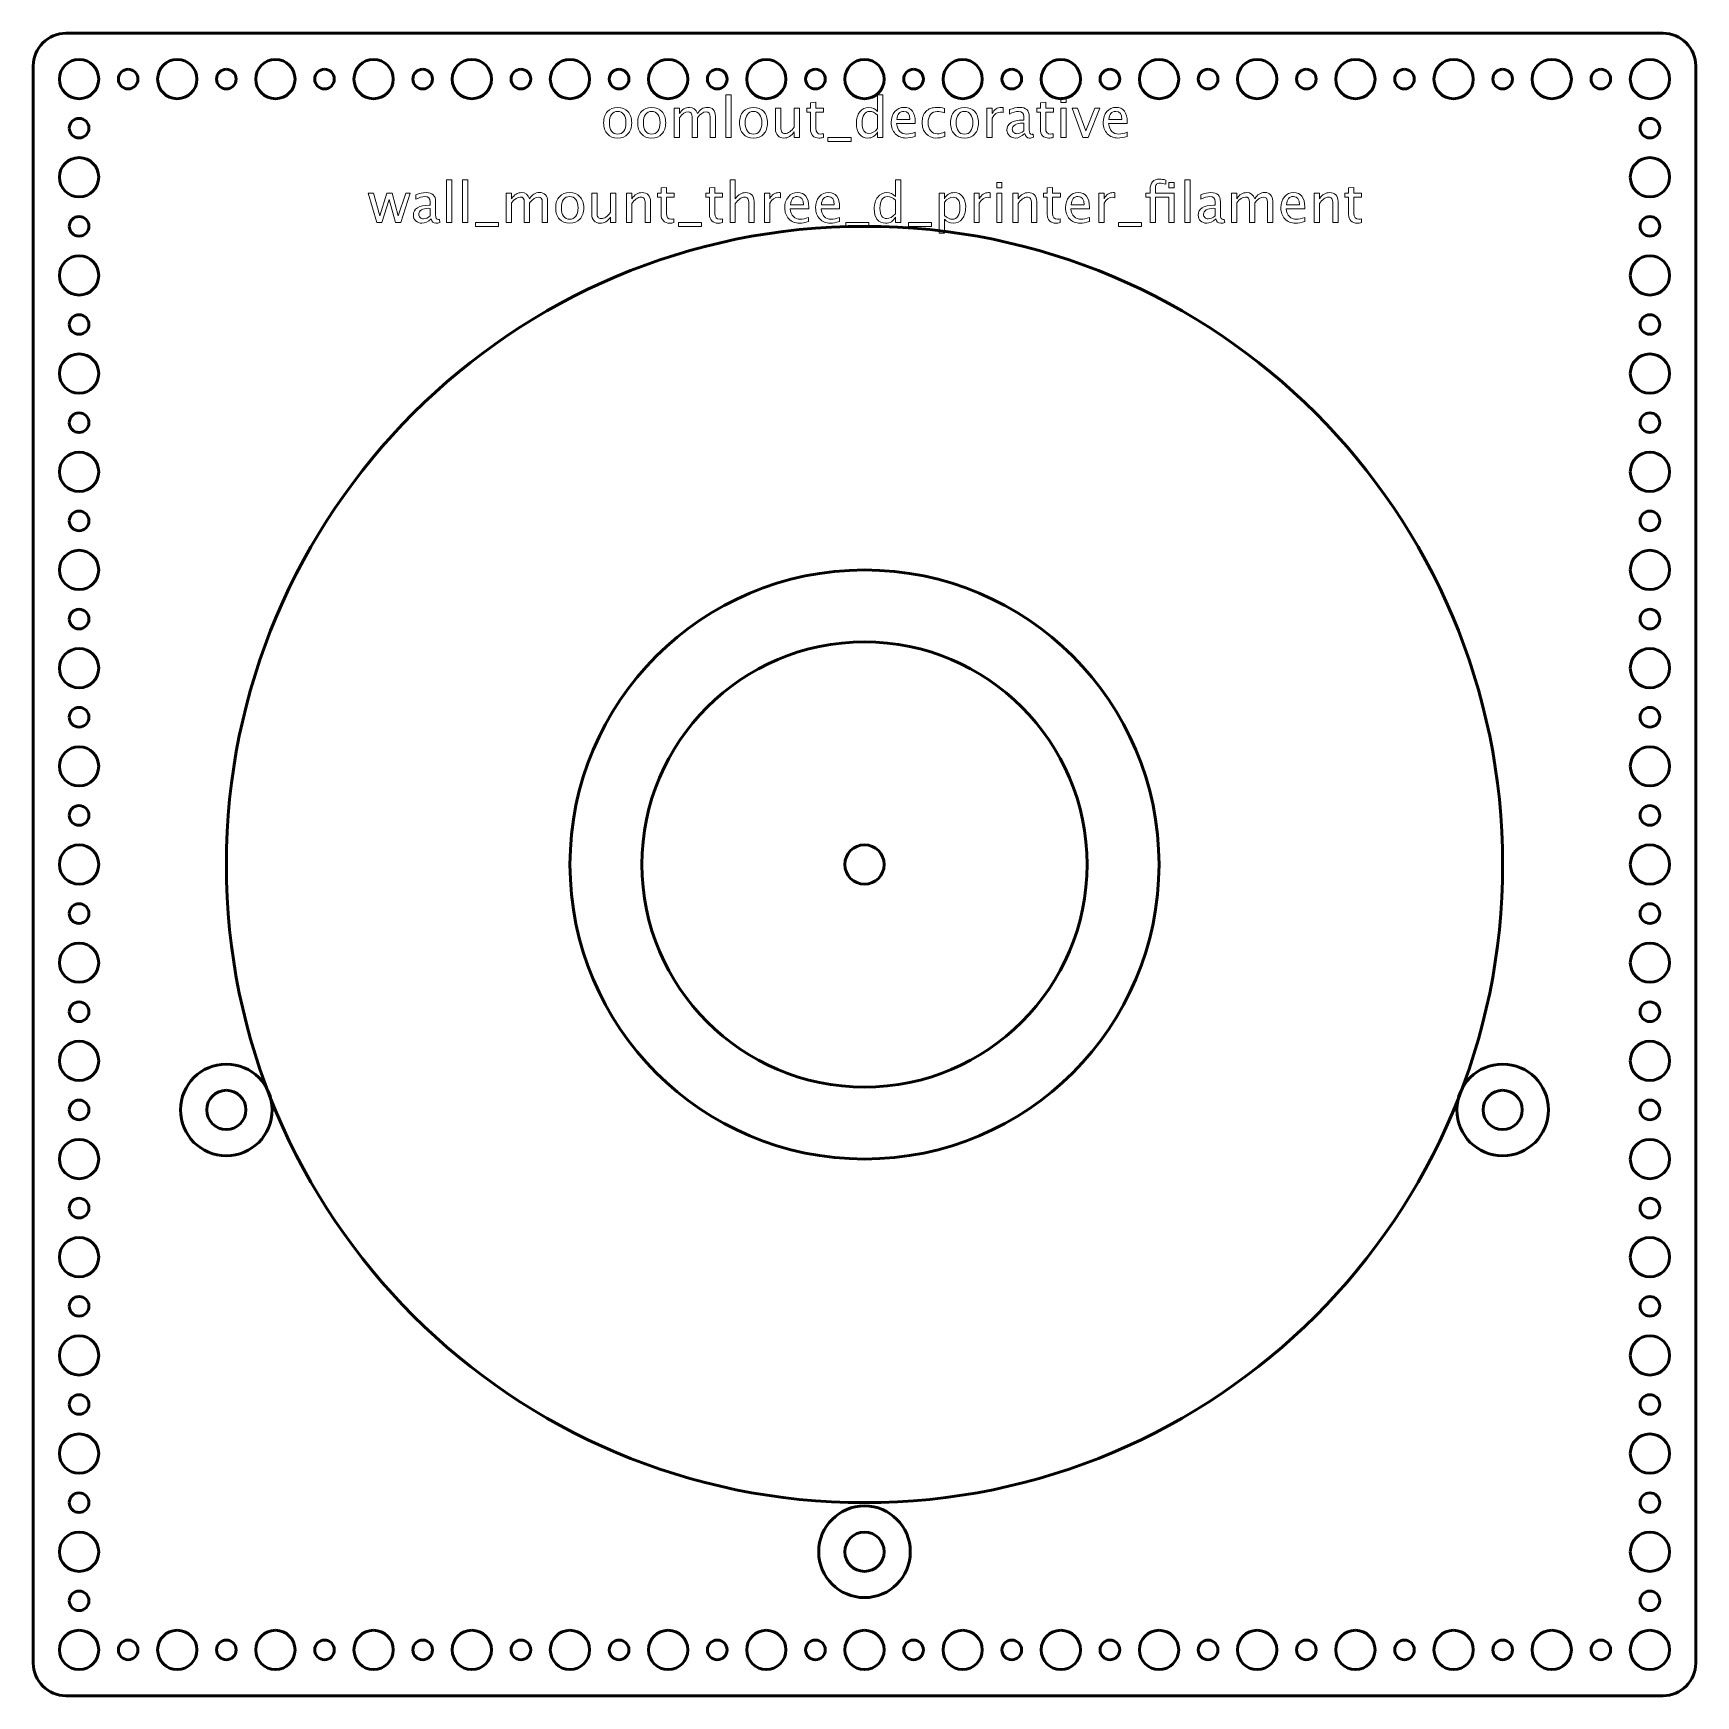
# Model space of a CAD drawing. Header units: centimetres. Extents: x -12.7 to 12.7, y -12.7 to 12.7.
import ezdxf

# ---------------------------------------------------------------- set-up
doc = ezdxf.new("R2010")
doc.units = ezdxf.units.CM
doc.header["$MEASUREMENT"] = 0
doc.layers.add('Layer 1', color=7, linetype='Continuous')

msp = doc.modelspace()

# ---------------------------------------------------------------- linework, layer by layer
at = {"layer": 'Layer 1', "lineweight": 53}
for centre, major_axis in [((-11.99999, 11.99999), (0, 0.30001)), ((-10.49999, 11.99999), (0, 0.30001)), ((-8.99999, 11.99999), (0, 0.30001)), ((-7.49999, 11.99999), (0, 0.30001)), ((-5.99999, 11.99999), (0, 0.30001)), ((-4.49999, 11.99999), (0, 0.30001)), ((-2.99999, 11.99999), (0, 0.30001)), ((-1.49999, 11.99999), (0, 0.30001)), ((0.00001, 11.99999), (0, 0.30001)), ((1.50001, 11.99999), (0, 0.30001)), ((3.00001, 11.99999), (0, 0.30001)), ((4.50001, 11.99999), (0, 0.30001)), ((6.00001, 11.99999), (0, 0.30001)), ((7.50001, 11.99999), (0, 0.30001)), ((9.00001, 11.99999), (0, 0.30001)), ((10.50001, 11.99999), (0, 0.30001)), ((12.00001, 11.99999), (0, 0.30001)), ((-11.25, 12), (0, 0.15)), ((-9.75, 12), (0, 0.15)), ((-8.25, 12), (0, 0.15)), ((-6.75, 12), (0, 0.15)), ((-5.25, 12), (0, 0.15)), ((-3.75, 12), (0, 0.15)), ((-2.25, 12), (0, 0.15)), ((-0.75, 12), (0, 0.15)), ((0.75, 12), (0, 0.15)), ((2.25, 12), (0, 0.15)), ((3.75, 12), (0, 0.15)), ((5.25, 12), (0, 0.15)), ((6.75, 12), (0, 0.15)), ((8.25, 12), (0, 0.15)), ((9.75, 12), (0, 0.15)), ((11.25, 12), (0, 0.15)), ((0.00001, -0.00001), (0, 0.30001)), ((-9.74999, -3.75001), (0, 0.30001)), ((9.75001, -3.75001), (0, 0.30001)), ((0.00001, -10.50001), (0, 0.30001)), ((-11.99999, -12.00001), (0, 0.30001)), ((-11.25, -12), (0, 0.15)), ((-10.49999, -12.00001), (0, 0.30001)), ((-9.75, -12), (0, 0.15)), ((-8.99999, -12.00001), (0, 0.30001)), ((-8.25, -12), (0, 0.15)), ((-7.49999, -12.00001), (0, 0.30001)), ((-6.75, -12), (0, 0.15)), ((-5.99999, -12.00001), (0, 0.30001)), ((-5.25, -12), (0, 0.15)), ((-4.49999, -12.00001), (0, 0.30001)), ((-3.75, -12), (0, 0.15)), ((-2.99999, -12.00001), (0, 0.30001)), ((-2.25, -12), (0, 0.15)), ((-1.49999, -12.00001), (0, 0.30001)), ((-0.75, -12), (0, 0.15)), ((0.00001, -12.00001), (0, 0.30001)), ((0.75, -12), (0, 0.15)), ((1.50001, -12.00001), (0, 0.30001)), ((2.25, -12), (0, 0.15)), ((3.00001, -12.00001), (0, 0.30001)), ((3.75, -12), (0, 0.15)), ((4.50001, -12.00001), (0, 0.30001)), ((5.25, -12), (0, 0.15)), ((6.00001, -12.00001), (0, 0.30001)), ((6.75, -12), (0, 0.15)), ((7.50001, -12.00001), (0, 0.30001)), ((8.25, -12), (0, 0.15)), ((9.00001, -12.00001), (0, 0.30001)), ((9.75, -12), (0, 0.15)), ((10.50001, -12.00001), (0, 0.30001)), ((11.25, -12), (0, 0.15)), ((12.00001, -12.00001), (0, 0.30001))]:
    msp.add_ellipse(centre, major_axis=major_axis, ratio=1, dxfattribs=at)
at = {"layer": 'Layer 1', "color": 5, "lineweight": 53}
for centre, major_axis in [((0, 0), (0, 9.75)), ((0, 0), (0, 4.5)), ((0, 0), (0, 3.4)), ((-9.74998, -3.75002), (0, 0.70002)), ((9.75002, -3.75002), (0, 0.70002)), ((0.00002, -10.50002), (0, 0.70002))]:
    msp.add_ellipse(centre, major_axis=major_axis, ratio=1, dxfattribs=at)
at = {"layer": 'Layer 1', "lineweight": 53}
for points, knots in [([(-12.7, -12.2), (-12.7, -12.2), (-12.7, 12.2), (-12.7, 12.2), (-12.7, 12.2), (-12.7, 12.47614), (-12.47614, 12.7), (-12.2, 12.7), (-12.2, 12.7), (-12.2, 12.7), (12.2, 12.7), (12.2, 12.7), (12.2, 12.7), (12.47614, 12.7), (12.7, 12.47614), (12.7, 12.2), (12.7, 12.2), (12.7, 12.2), (12.7, -12.2), (12.7, -12.2), (12.7, -12.2), (12.7, -12.47614), (12.47614, -12.7), (12.2, -12.7), (12.2, -12.7), (12.2, -12.7), (-12.2, -12.7), (-12.2, -12.7), (-12.2, -12.7), (-12.47614, -12.7), (-12.7, -12.47614), (-12.7, -12.2)], [0, 0, 0, 0, 0.11111111, 0.11111111, 0.11111111, 0.11111111, 0.22222222, 0.22222222, 0.22222222, 0.22222222, 0.33333333, 0.33333333, 0.33333333, 0.33333333, 0.44444444, 0.44444444, 0.44444444, 0.44444444, 0.55555556, 0.55555556, 0.55555556, 0.55555556, 0.66666667, 0.66666667, 0.66666667, 0.66666667, 0.77777778, 0.77777778, 0.77777778, 0.77777778, 1, 1, 1, 1]), ([(-12.15, 11.25), (-12.15, 11.33284), (-12.08284, 11.4), (-12, 11.4), (-12, 11.4), (-11.91716, 11.4), (-11.85, 11.33284), (-11.85, 11.25), (-11.85, 11.25), (-11.85, 11.16716), (-11.91716, 11.1), (-12, 11.1), (-12, 11.1), (-12.08284, 11.1), (-12.15, 11.16716), (-12.15, 11.25)], [0, 0, 0, 0, 0.2, 0.2, 0.2, 0.2, 0.4, 0.4, 0.4, 0.4, 0.6, 0.6, 0.6, 0.6, 1, 1, 1, 1]), ([(11.85, 11.25), (11.85, 11.33284), (11.91716, 11.4), (12, 11.4), (12, 11.4), (12.08284, 11.4), (12.15, 11.33284), (12.15, 11.25), (12.15, 11.25), (12.15, 11.16716), (12.08284, 11.1), (12, 11.1), (12, 11.1), (11.91716, 11.1), (11.85, 11.16716), (11.85, 11.25)], [0, 0, 0, 0, 0.2, 0.2, 0.2, 0.2, 0.4, 0.4, 0.4, 0.4, 0.6, 0.6, 0.6, 0.6, 1, 1, 1, 1]), ([(-12.3, 10.5), (-12.3, 10.66569), (-12.16569, 10.8), (-12, 10.8), (-12, 10.8), (-11.83431, 10.8), (-11.7, 10.66569), (-11.7, 10.5), (-11.7, 10.5), (-11.7, 10.33431), (-11.83431, 10.2), (-12, 10.2), (-12, 10.2), (-12.16569, 10.2), (-12.3, 10.33431), (-12.3, 10.5)], [0, 0, 0, 0, 0.2, 0.2, 0.2, 0.2, 0.4, 0.4, 0.4, 0.4, 0.6, 0.6, 0.6, 0.6, 1, 1, 1, 1]), ([(11.7, 10.5), (11.7, 10.66569), (11.83431, 10.8), (12, 10.8), (12, 10.8), (12.16569, 10.8), (12.3, 10.66569), (12.3, 10.5), (12.3, 10.5), (12.3, 10.33431), (12.16569, 10.2), (12, 10.2), (12, 10.2), (11.83431, 10.2), (11.7, 10.33431), (11.7, 10.5)], [0, 0, 0, 0, 0.2, 0.2, 0.2, 0.2, 0.4, 0.4, 0.4, 0.4, 0.6, 0.6, 0.6, 0.6, 1, 1, 1, 1]), ([(-12.15, 9.75), (-12.15, 9.83284), (-12.08284, 9.9), (-12, 9.9), (-12, 9.9), (-11.91716, 9.9), (-11.85, 9.83284), (-11.85, 9.75), (-11.85, 9.75), (-11.85, 9.66716), (-11.91716, 9.6), (-12, 9.6), (-12, 9.6), (-12.08284, 9.6), (-12.15, 9.66716), (-12.15, 9.75)], [0, 0, 0, 0, 0.2, 0.2, 0.2, 0.2, 0.4, 0.4, 0.4, 0.4, 0.6, 0.6, 0.6, 0.6, 1, 1, 1, 1]), ([(11.85, 9.75), (11.85, 9.83284), (11.91716, 9.9), (12, 9.9), (12, 9.9), (12.08284, 9.9), (12.15, 9.83284), (12.15, 9.75), (12.15, 9.75), (12.15, 9.66716), (12.08284, 9.6), (12, 9.6), (12, 9.6), (11.91716, 9.6), (11.85, 9.66716), (11.85, 9.75)], [0, 0, 0, 0, 0.2, 0.2, 0.2, 0.2, 0.4, 0.4, 0.4, 0.4, 0.6, 0.6, 0.6, 0.6, 1, 1, 1, 1]), ([(-12.3, 9), (-12.3, 9.16569), (-12.16569, 9.3), (-12, 9.3), (-12, 9.3), (-11.83431, 9.3), (-11.7, 9.16569), (-11.7, 9), (-11.7, 9), (-11.7, 8.83431), (-11.83431, 8.7), (-12, 8.7), (-12, 8.7), (-12.16569, 8.7), (-12.3, 8.83431), (-12.3, 9)], [0, 0, 0, 0, 0.2, 0.2, 0.2, 0.2, 0.4, 0.4, 0.4, 0.4, 0.6, 0.6, 0.6, 0.6, 1, 1, 1, 1]), ([(11.7, 9), (11.7, 9.16569), (11.83431, 9.3), (12, 9.3), (12, 9.3), (12.16569, 9.3), (12.3, 9.16569), (12.3, 9), (12.3, 9), (12.3, 8.83431), (12.16569, 8.7), (12, 8.7), (12, 8.7), (11.83431, 8.7), (11.7, 8.83431), (11.7, 9)], [0, 0, 0, 0, 0.2, 0.2, 0.2, 0.2, 0.4, 0.4, 0.4, 0.4, 0.6, 0.6, 0.6, 0.6, 1, 1, 1, 1]), ([(-12.15, 8.25), (-12.15, 8.33284), (-12.08284, 8.4), (-12, 8.4), (-12, 8.4), (-11.91716, 8.4), (-11.85, 8.33284), (-11.85, 8.25), (-11.85, 8.25), (-11.85, 8.16716), (-11.91716, 8.1), (-12, 8.1), (-12, 8.1), (-12.08284, 8.1), (-12.15, 8.16716), (-12.15, 8.25)], [0, 0, 0, 0, 0.2, 0.2, 0.2, 0.2, 0.4, 0.4, 0.4, 0.4, 0.6, 0.6, 0.6, 0.6, 1, 1, 1, 1]), ([(11.85, 8.25), (11.85, 8.33284), (11.91716, 8.4), (12, 8.4), (12, 8.4), (12.08284, 8.4), (12.15, 8.33284), (12.15, 8.25), (12.15, 8.25), (12.15, 8.16716), (12.08284, 8.1), (12, 8.1), (12, 8.1), (11.91716, 8.1), (11.85, 8.16716), (11.85, 8.25)], [0, 0, 0, 0, 0.2, 0.2, 0.2, 0.2, 0.4, 0.4, 0.4, 0.4, 0.6, 0.6, 0.6, 0.6, 1, 1, 1, 1]), ([(-12.3, 7.5), (-12.3, 7.66569), (-12.16569, 7.8), (-12, 7.8), (-12, 7.8), (-11.83431, 7.8), (-11.7, 7.66569), (-11.7, 7.5), (-11.7, 7.5), (-11.7, 7.33431), (-11.83431, 7.2), (-12, 7.2), (-12, 7.2), (-12.16569, 7.2), (-12.3, 7.33431), (-12.3, 7.5)], [0, 0, 0, 0, 0.2, 0.2, 0.2, 0.2, 0.4, 0.4, 0.4, 0.4, 0.6, 0.6, 0.6, 0.6, 1, 1, 1, 1]), ([(11.7, 7.5), (11.7, 7.66569), (11.83431, 7.8), (12, 7.8), (12, 7.8), (12.16569, 7.8), (12.3, 7.66569), (12.3, 7.5), (12.3, 7.5), (12.3, 7.33431), (12.16569, 7.2), (12, 7.2), (12, 7.2), (11.83431, 7.2), (11.7, 7.33431), (11.7, 7.5)], [0, 0, 0, 0, 0.2, 0.2, 0.2, 0.2, 0.4, 0.4, 0.4, 0.4, 0.6, 0.6, 0.6, 0.6, 1, 1, 1, 1]), ([(-12.15, 6.75), (-12.15, 6.83284), (-12.08284, 6.9), (-12, 6.9), (-12, 6.9), (-11.91716, 6.9), (-11.85, 6.83284), (-11.85, 6.75), (-11.85, 6.75), (-11.85, 6.66716), (-11.91716, 6.6), (-12, 6.6), (-12, 6.6), (-12.08284, 6.6), (-12.15, 6.66716), (-12.15, 6.75)], [0, 0, 0, 0, 0.2, 0.2, 0.2, 0.2, 0.4, 0.4, 0.4, 0.4, 0.6, 0.6, 0.6, 0.6, 1, 1, 1, 1]), ([(11.85, 6.75), (11.85, 6.83284), (11.91716, 6.9), (12, 6.9), (12, 6.9), (12.08284, 6.9), (12.15, 6.83284), (12.15, 6.75), (12.15, 6.75), (12.15, 6.66716), (12.08284, 6.6), (12, 6.6), (12, 6.6), (11.91716, 6.6), (11.85, 6.66716), (11.85, 6.75)], [0, 0, 0, 0, 0.2, 0.2, 0.2, 0.2, 0.4, 0.4, 0.4, 0.4, 0.6, 0.6, 0.6, 0.6, 1, 1, 1, 1]), ([(-12.3, 6), (-12.3, 6.16569), (-12.16569, 6.3), (-12, 6.3), (-12, 6.3), (-11.83431, 6.3), (-11.7, 6.16569), (-11.7, 6), (-11.7, 6), (-11.7, 5.83431), (-11.83431, 5.7), (-12, 5.7), (-12, 5.7), (-12.16569, 5.7), (-12.3, 5.83431), (-12.3, 6)], [0, 0, 0, 0, 0.2, 0.2, 0.2, 0.2, 0.4, 0.4, 0.4, 0.4, 0.6, 0.6, 0.6, 0.6, 1, 1, 1, 1]), ([(11.7, 6), (11.7, 6.16569), (11.83431, 6.3), (12, 6.3), (12, 6.3), (12.16569, 6.3), (12.3, 6.16569), (12.3, 6), (12.3, 6), (12.3, 5.83431), (12.16569, 5.7), (12, 5.7), (12, 5.7), (11.83431, 5.7), (11.7, 5.83431), (11.7, 6)], [0, 0, 0, 0, 0.2, 0.2, 0.2, 0.2, 0.4, 0.4, 0.4, 0.4, 0.6, 0.6, 0.6, 0.6, 1, 1, 1, 1]), ([(-12.15, 5.25), (-12.15, 5.33284), (-12.08284, 5.4), (-12, 5.4), (-12, 5.4), (-11.91716, 5.4), (-11.85, 5.33284), (-11.85, 5.25), (-11.85, 5.25), (-11.85, 5.16716), (-11.91716, 5.1), (-12, 5.1), (-12, 5.1), (-12.08284, 5.1), (-12.15, 5.16716), (-12.15, 5.25)], [0, 0, 0, 0, 0.2, 0.2, 0.2, 0.2, 0.4, 0.4, 0.4, 0.4, 0.6, 0.6, 0.6, 0.6, 1, 1, 1, 1]), ([(11.85, 5.25), (11.85, 5.33284), (11.91716, 5.4), (12, 5.4), (12, 5.4), (12.08284, 5.4), (12.15, 5.33284), (12.15, 5.25), (12.15, 5.25), (12.15, 5.16716), (12.08284, 5.1), (12, 5.1), (12, 5.1), (11.91716, 5.1), (11.85, 5.16716), (11.85, 5.25)], [0, 0, 0, 0, 0.2, 0.2, 0.2, 0.2, 0.4, 0.4, 0.4, 0.4, 0.6, 0.6, 0.6, 0.6, 1, 1, 1, 1]), ([(-12.3, 4.5), (-12.3, 4.66569), (-12.16569, 4.8), (-12, 4.8), (-12, 4.8), (-11.83431, 4.8), (-11.7, 4.66569), (-11.7, 4.5), (-11.7, 4.5), (-11.7, 4.33431), (-11.83431, 4.2), (-12, 4.2), (-12, 4.2), (-12.16569, 4.2), (-12.3, 4.33431), (-12.3, 4.5)], [0, 0, 0, 0, 0.2, 0.2, 0.2, 0.2, 0.4, 0.4, 0.4, 0.4, 0.6, 0.6, 0.6, 0.6, 1, 1, 1, 1]), ([(11.7, 4.5), (11.7, 4.66569), (11.83431, 4.8), (12, 4.8), (12, 4.8), (12.16569, 4.8), (12.3, 4.66569), (12.3, 4.5), (12.3, 4.5), (12.3, 4.33431), (12.16569, 4.2), (12, 4.2), (12, 4.2), (11.83431, 4.2), (11.7, 4.33431), (11.7, 4.5)], [0, 0, 0, 0, 0.2, 0.2, 0.2, 0.2, 0.4, 0.4, 0.4, 0.4, 0.6, 0.6, 0.6, 0.6, 1, 1, 1, 1]), ([(-12.15, 3.75), (-12.15, 3.83284), (-12.08284, 3.9), (-12, 3.9), (-12, 3.9), (-11.91716, 3.9), (-11.85, 3.83284), (-11.85, 3.75), (-11.85, 3.75), (-11.85, 3.66716), (-11.91716, 3.6), (-12, 3.6), (-12, 3.6), (-12.08284, 3.6), (-12.15, 3.66716), (-12.15, 3.75)], [0, 0, 0, 0, 0.2, 0.2, 0.2, 0.2, 0.4, 0.4, 0.4, 0.4, 0.6, 0.6, 0.6, 0.6, 1, 1, 1, 1]), ([(11.85, 3.75), (11.85, 3.83284), (11.91716, 3.9), (12, 3.9), (12, 3.9), (12.08284, 3.9), (12.15, 3.83284), (12.15, 3.75), (12.15, 3.75), (12.15, 3.66716), (12.08284, 3.6), (12, 3.6), (12, 3.6), (11.91716, 3.6), (11.85, 3.66716), (11.85, 3.75)], [0, 0, 0, 0, 0.2, 0.2, 0.2, 0.2, 0.4, 0.4, 0.4, 0.4, 0.6, 0.6, 0.6, 0.6, 1, 1, 1, 1]), ([(-12.3, 3), (-12.3, 3.16569), (-12.16569, 3.3), (-12, 3.3), (-12, 3.3), (-11.83431, 3.3), (-11.7, 3.16569), (-11.7, 3), (-11.7, 3), (-11.7, 2.83431), (-11.83431, 2.7), (-12, 2.7), (-12, 2.7), (-12.16569, 2.7), (-12.3, 2.83431), (-12.3, 3)], [0, 0, 0, 0, 0.2, 0.2, 0.2, 0.2, 0.4, 0.4, 0.4, 0.4, 0.6, 0.6, 0.6, 0.6, 1, 1, 1, 1]), ([(11.7, 3), (11.7, 3.16569), (11.83431, 3.3), (12, 3.3), (12, 3.3), (12.16569, 3.3), (12.3, 3.16569), (12.3, 3), (12.3, 3), (12.3, 2.83431), (12.16569, 2.7), (12, 2.7), (12, 2.7), (11.83431, 2.7), (11.7, 2.83431), (11.7, 3)], [0, 0, 0, 0, 0.2, 0.2, 0.2, 0.2, 0.4, 0.4, 0.4, 0.4, 0.6, 0.6, 0.6, 0.6, 1, 1, 1, 1]), ([(-12.15, 2.25), (-12.15, 2.33284), (-12.08284, 2.4), (-12, 2.4), (-12, 2.4), (-11.91716, 2.4), (-11.85, 2.33284), (-11.85, 2.25), (-11.85, 2.25), (-11.85, 2.16716), (-11.91716, 2.1), (-12, 2.1), (-12, 2.1), (-12.08284, 2.1), (-12.15, 2.16716), (-12.15, 2.25)], [0, 0, 0, 0, 0.2, 0.2, 0.2, 0.2, 0.4, 0.4, 0.4, 0.4, 0.6, 0.6, 0.6, 0.6, 1, 1, 1, 1]), ([(11.85, 2.25), (11.85, 2.33284), (11.91716, 2.4), (12, 2.4), (12, 2.4), (12.08284, 2.4), (12.15, 2.33284), (12.15, 2.25), (12.15, 2.25), (12.15, 2.16716), (12.08284, 2.1), (12, 2.1), (12, 2.1), (11.91716, 2.1), (11.85, 2.16716), (11.85, 2.25)], [0, 0, 0, 0, 0.2, 0.2, 0.2, 0.2, 0.4, 0.4, 0.4, 0.4, 0.6, 0.6, 0.6, 0.6, 1, 1, 1, 1]), ([(-12.3, 1.5), (-12.3, 1.66569), (-12.16569, 1.8), (-12, 1.8), (-12, 1.8), (-11.83431, 1.8), (-11.7, 1.66569), (-11.7, 1.5), (-11.7, 1.5), (-11.7, 1.33431), (-11.83431, 1.2), (-12, 1.2), (-12, 1.2), (-12.16569, 1.2), (-12.3, 1.33431), (-12.3, 1.5)], [0, 0, 0, 0, 0.2, 0.2, 0.2, 0.2, 0.4, 0.4, 0.4, 0.4, 0.6, 0.6, 0.6, 0.6, 1, 1, 1, 1]), ([(11.7, 1.5), (11.7, 1.66569), (11.83431, 1.8), (12, 1.8), (12, 1.8), (12.16569, 1.8), (12.3, 1.66569), (12.3, 1.5), (12.3, 1.5), (12.3, 1.33431), (12.16569, 1.2), (12, 1.2), (12, 1.2), (11.83431, 1.2), (11.7, 1.33431), (11.7, 1.5)], [0, 0, 0, 0, 0.2, 0.2, 0.2, 0.2, 0.4, 0.4, 0.4, 0.4, 0.6, 0.6, 0.6, 0.6, 1, 1, 1, 1]), ([(-12.15, 0.75), (-12.15, 0.83284), (-12.08284, 0.9), (-12, 0.9), (-12, 0.9), (-11.91716, 0.9), (-11.85, 0.83284), (-11.85, 0.75), (-11.85, 0.75), (-11.85, 0.66716), (-11.91716, 0.6), (-12, 0.6), (-12, 0.6), (-12.08284, 0.6), (-12.15, 0.66716), (-12.15, 0.75)], [0, 0, 0, 0, 0.2, 0.2, 0.2, 0.2, 0.4, 0.4, 0.4, 0.4, 0.6, 0.6, 0.6, 0.6, 1, 1, 1, 1]), ([(11.85, 0.75), (11.85, 0.83284), (11.91716, 0.9), (12, 0.9), (12, 0.9), (12.08284, 0.9), (12.15, 0.83284), (12.15, 0.75), (12.15, 0.75), (12.15, 0.66716), (12.08284, 0.6), (12, 0.6), (12, 0.6), (11.91716, 0.6), (11.85, 0.66716), (11.85, 0.75)], [0, 0, 0, 0, 0.2, 0.2, 0.2, 0.2, 0.4, 0.4, 0.4, 0.4, 0.6, 0.6, 0.6, 0.6, 1, 1, 1, 1]), ([(-12.3, 0), (-12.3, 0.16569), (-12.16569, 0.3), (-12, 0.3), (-12, 0.3), (-11.83431, 0.3), (-11.7, 0.16569), (-11.7, 0), (-11.7, 0), (-11.7, -0.16569), (-11.83431, -0.3), (-12, -0.3), (-12, -0.3), (-12.16569, -0.3), (-12.3, -0.16569), (-12.3, 0)], [0, 0, 0, 0, 0.2, 0.2, 0.2, 0.2, 0.4, 0.4, 0.4, 0.4, 0.6, 0.6, 0.6, 0.6, 1, 1, 1, 1]), ([(11.7, 0), (11.7, 0.16569), (11.83431, 0.3), (12, 0.3), (12, 0.3), (12.16569, 0.3), (12.3, 0.16569), (12.3, 0), (12.3, 0), (12.3, -0.16569), (12.16569, -0.3), (12, -0.3), (12, -0.3), (11.83431, -0.3), (11.7, -0.16569), (11.7, 0)], [0, 0, 0, 0, 0.2, 0.2, 0.2, 0.2, 0.4, 0.4, 0.4, 0.4, 0.6, 0.6, 0.6, 0.6, 1, 1, 1, 1]), ([(-12.15, -0.75), (-12.15, -0.66716), (-12.08284, -0.6), (-12, -0.6), (-12, -0.6), (-11.91716, -0.6), (-11.85, -0.66716), (-11.85, -0.75), (-11.85, -0.75), (-11.85, -0.83284), (-11.91716, -0.9), (-12, -0.9), (-12, -0.9), (-12.08284, -0.9), (-12.15, -0.83284), (-12.15, -0.75)], [0, 0, 0, 0, 0.2, 0.2, 0.2, 0.2, 0.4, 0.4, 0.4, 0.4, 0.6, 0.6, 0.6, 0.6, 1, 1, 1, 1]), ([(11.85, -0.75), (11.85, -0.66716), (11.91716, -0.6), (12, -0.6), (12, -0.6), (12.08284, -0.6), (12.15, -0.66716), (12.15, -0.75), (12.15, -0.75), (12.15, -0.83284), (12.08284, -0.9), (12, -0.9), (12, -0.9), (11.91716, -0.9), (11.85, -0.83284), (11.85, -0.75)], [0, 0, 0, 0, 0.2, 0.2, 0.2, 0.2, 0.4, 0.4, 0.4, 0.4, 0.6, 0.6, 0.6, 0.6, 1, 1, 1, 1]), ([(-12.3, -1.5), (-12.3, -1.33431), (-12.16569, -1.2), (-12, -1.2), (-12, -1.2), (-11.83431, -1.2), (-11.7, -1.33431), (-11.7, -1.5), (-11.7, -1.5), (-11.7, -1.66569), (-11.83431, -1.8), (-12, -1.8), (-12, -1.8), (-12.16569, -1.8), (-12.3, -1.66569), (-12.3, -1.5)], [0, 0, 0, 0, 0.2, 0.2, 0.2, 0.2, 0.4, 0.4, 0.4, 0.4, 0.6, 0.6, 0.6, 0.6, 1, 1, 1, 1]), ([(11.7, -1.5), (11.7, -1.33431), (11.83431, -1.2), (12, -1.2), (12, -1.2), (12.16569, -1.2), (12.3, -1.33431), (12.3, -1.5), (12.3, -1.5), (12.3, -1.66569), (12.16569, -1.8), (12, -1.8), (12, -1.8), (11.83431, -1.8), (11.7, -1.66569), (11.7, -1.5)], [0, 0, 0, 0, 0.2, 0.2, 0.2, 0.2, 0.4, 0.4, 0.4, 0.4, 0.6, 0.6, 0.6, 0.6, 1, 1, 1, 1]), ([(-12.15, -2.25), (-12.15, -2.16716), (-12.08284, -2.1), (-12, -2.1), (-12, -2.1), (-11.91716, -2.1), (-11.85, -2.16716), (-11.85, -2.25), (-11.85, -2.25), (-11.85, -2.33284), (-11.91716, -2.4), (-12, -2.4), (-12, -2.4), (-12.08284, -2.4), (-12.15, -2.33284), (-12.15, -2.25)], [0, 0, 0, 0, 0.2, 0.2, 0.2, 0.2, 0.4, 0.4, 0.4, 0.4, 0.6, 0.6, 0.6, 0.6, 1, 1, 1, 1]), ([(11.85, -2.25), (11.85, -2.16716), (11.91716, -2.1), (12, -2.1), (12, -2.1), (12.08284, -2.1), (12.15, -2.16716), (12.15, -2.25), (12.15, -2.25), (12.15, -2.33284), (12.08284, -2.4), (12, -2.4), (12, -2.4), (11.91716, -2.4), (11.85, -2.33284), (11.85, -2.25)], [0, 0, 0, 0, 0.2, 0.2, 0.2, 0.2, 0.4, 0.4, 0.4, 0.4, 0.6, 0.6, 0.6, 0.6, 1, 1, 1, 1]), ([(-12.3, -3), (-12.3, -2.83431), (-12.16569, -2.7), (-12, -2.7), (-12, -2.7), (-11.83431, -2.7), (-11.7, -2.83431), (-11.7, -3), (-11.7, -3), (-11.7, -3.16569), (-11.83431, -3.3), (-12, -3.3), (-12, -3.3), (-12.16569, -3.3), (-12.3, -3.16569), (-12.3, -3)], [0, 0, 0, 0, 0.2, 0.2, 0.2, 0.2, 0.4, 0.4, 0.4, 0.4, 0.6, 0.6, 0.6, 0.6, 1, 1, 1, 1]), ([(11.7, -3), (11.7, -2.83431), (11.83431, -2.7), (12, -2.7), (12, -2.7), (12.16569, -2.7), (12.3, -2.83431), (12.3, -3), (12.3, -3), (12.3, -3.16569), (12.16569, -3.3), (12, -3.3), (12, -3.3), (11.83431, -3.3), (11.7, -3.16569), (11.7, -3)], [0, 0, 0, 0, 0.2, 0.2, 0.2, 0.2, 0.4, 0.4, 0.4, 0.4, 0.6, 0.6, 0.6, 0.6, 1, 1, 1, 1]), ([(-12.15, -3.75), (-12.15, -3.66716), (-12.08284, -3.6), (-12, -3.6), (-12, -3.6), (-11.91716, -3.6), (-11.85, -3.66716), (-11.85, -3.75), (-11.85, -3.75), (-11.85, -3.83284), (-11.91716, -3.9), (-12, -3.9), (-12, -3.9), (-12.08284, -3.9), (-12.15, -3.83284), (-12.15, -3.75)], [0, 0, 0, 0, 0.2, 0.2, 0.2, 0.2, 0.4, 0.4, 0.4, 0.4, 0.6, 0.6, 0.6, 0.6, 1, 1, 1, 1]), ([(11.85, -3.75), (11.85, -3.66716), (11.91716, -3.6), (12, -3.6), (12, -3.6), (12.08284, -3.6), (12.15, -3.66716), (12.15, -3.75), (12.15, -3.75), (12.15, -3.83284), (12.08284, -3.9), (12, -3.9), (12, -3.9), (11.91716, -3.9), (11.85, -3.83284), (11.85, -3.75)], [0, 0, 0, 0, 0.2, 0.2, 0.2, 0.2, 0.4, 0.4, 0.4, 0.4, 0.6, 0.6, 0.6, 0.6, 1, 1, 1, 1]), ([(-12.3, -4.5), (-12.3, -4.33431), (-12.16569, -4.2), (-12, -4.2), (-12, -4.2), (-11.83431, -4.2), (-11.7, -4.33431), (-11.7, -4.5), (-11.7, -4.5), (-11.7, -4.66569), (-11.83431, -4.8), (-12, -4.8), (-12, -4.8), (-12.16569, -4.8), (-12.3, -4.66569), (-12.3, -4.5)], [0, 0, 0, 0, 0.2, 0.2, 0.2, 0.2, 0.4, 0.4, 0.4, 0.4, 0.6, 0.6, 0.6, 0.6, 1, 1, 1, 1]), ([(11.7, -4.5), (11.7, -4.33431), (11.83431, -4.2), (12, -4.2), (12, -4.2), (12.16569, -4.2), (12.3, -4.33431), (12.3, -4.5), (12.3, -4.5), (12.3, -4.66569), (12.16569, -4.8), (12, -4.8), (12, -4.8), (11.83431, -4.8), (11.7, -4.66569), (11.7, -4.5)], [0, 0, 0, 0, 0.2, 0.2, 0.2, 0.2, 0.4, 0.4, 0.4, 0.4, 0.6, 0.6, 0.6, 0.6, 1, 1, 1, 1]), ([(-12.15, -5.25), (-12.15, -5.16716), (-12.08284, -5.1), (-12, -5.1), (-12, -5.1), (-11.91716, -5.1), (-11.85, -5.16716), (-11.85, -5.25), (-11.85, -5.25), (-11.85, -5.33284), (-11.91716, -5.4), (-12, -5.4), (-12, -5.4), (-12.08284, -5.4), (-12.15, -5.33284), (-12.15, -5.25)], [0, 0, 0, 0, 0.2, 0.2, 0.2, 0.2, 0.4, 0.4, 0.4, 0.4, 0.6, 0.6, 0.6, 0.6, 1, 1, 1, 1]), ([(11.85, -5.25), (11.85, -5.16716), (11.91716, -5.1), (12, -5.1), (12, -5.1), (12.08284, -5.1), (12.15, -5.16716), (12.15, -5.25), (12.15, -5.25), (12.15, -5.33284), (12.08284, -5.4), (12, -5.4), (12, -5.4), (11.91716, -5.4), (11.85, -5.33284), (11.85, -5.25)], [0, 0, 0, 0, 0.2, 0.2, 0.2, 0.2, 0.4, 0.4, 0.4, 0.4, 0.6, 0.6, 0.6, 0.6, 1, 1, 1, 1]), ([(-12.3, -6), (-12.3, -5.83431), (-12.16569, -5.7), (-12, -5.7), (-12, -5.7), (-11.83431, -5.7), (-11.7, -5.83431), (-11.7, -6), (-11.7, -6), (-11.7, -6.16569), (-11.83431, -6.3), (-12, -6.3), (-12, -6.3), (-12.16569, -6.3), (-12.3, -6.16569), (-12.3, -6)], [0, 0, 0, 0, 0.2, 0.2, 0.2, 0.2, 0.4, 0.4, 0.4, 0.4, 0.6, 0.6, 0.6, 0.6, 1, 1, 1, 1]), ([(11.7, -6), (11.7, -5.83431), (11.83431, -5.7), (12, -5.7), (12, -5.7), (12.16569, -5.7), (12.3, -5.83431), (12.3, -6), (12.3, -6), (12.3, -6.16569), (12.16569, -6.3), (12, -6.3), (12, -6.3), (11.83431, -6.3), (11.7, -6.16569), (11.7, -6)], [0, 0, 0, 0, 0.2, 0.2, 0.2, 0.2, 0.4, 0.4, 0.4, 0.4, 0.6, 0.6, 0.6, 0.6, 1, 1, 1, 1]), ([(-12.15, -6.75), (-12.15, -6.66716), (-12.08284, -6.6), (-12, -6.6), (-12, -6.6), (-11.91716, -6.6), (-11.85, -6.66716), (-11.85, -6.75), (-11.85, -6.75), (-11.85, -6.83284), (-11.91716, -6.9), (-12, -6.9), (-12, -6.9), (-12.08284, -6.9), (-12.15, -6.83284), (-12.15, -6.75)], [0, 0, 0, 0, 0.2, 0.2, 0.2, 0.2, 0.4, 0.4, 0.4, 0.4, 0.6, 0.6, 0.6, 0.6, 1, 1, 1, 1]), ([(11.85, -6.75), (11.85, -6.66716), (11.91716, -6.6), (12, -6.6), (12, -6.6), (12.08284, -6.6), (12.15, -6.66716), (12.15, -6.75), (12.15, -6.75), (12.15, -6.83284), (12.08284, -6.9), (12, -6.9), (12, -6.9), (11.91716, -6.9), (11.85, -6.83284), (11.85, -6.75)], [0, 0, 0, 0, 0.2, 0.2, 0.2, 0.2, 0.4, 0.4, 0.4, 0.4, 0.6, 0.6, 0.6, 0.6, 1, 1, 1, 1]), ([(-12.3, -7.5), (-12.3, -7.33431), (-12.16569, -7.2), (-12, -7.2), (-12, -7.2), (-11.83431, -7.2), (-11.7, -7.33431), (-11.7, -7.5), (-11.7, -7.5), (-11.7, -7.66569), (-11.83431, -7.8), (-12, -7.8), (-12, -7.8), (-12.16569, -7.8), (-12.3, -7.66569), (-12.3, -7.5)], [0, 0, 0, 0, 0.2, 0.2, 0.2, 0.2, 0.4, 0.4, 0.4, 0.4, 0.6, 0.6, 0.6, 0.6, 1, 1, 1, 1]), ([(11.7, -7.5), (11.7, -7.33431), (11.83431, -7.2), (12, -7.2), (12, -7.2), (12.16569, -7.2), (12.3, -7.33431), (12.3, -7.5), (12.3, -7.5), (12.3, -7.66569), (12.16569, -7.8), (12, -7.8), (12, -7.8), (11.83431, -7.8), (11.7, -7.66569), (11.7, -7.5)], [0, 0, 0, 0, 0.2, 0.2, 0.2, 0.2, 0.4, 0.4, 0.4, 0.4, 0.6, 0.6, 0.6, 0.6, 1, 1, 1, 1]), ([(-12.15, -8.25), (-12.15, -8.16716), (-12.08284, -8.1), (-12, -8.1), (-12, -8.1), (-11.91716, -8.1), (-11.85, -8.16716), (-11.85, -8.25), (-11.85, -8.25), (-11.85, -8.33284), (-11.91716, -8.4), (-12, -8.4), (-12, -8.4), (-12.08284, -8.4), (-12.15, -8.33284), (-12.15, -8.25)], [0, 0, 0, 0, 0.2, 0.2, 0.2, 0.2, 0.4, 0.4, 0.4, 0.4, 0.6, 0.6, 0.6, 0.6, 1, 1, 1, 1]), ([(11.85, -8.25), (11.85, -8.16716), (11.91716, -8.1), (12, -8.1), (12, -8.1), (12.08284, -8.1), (12.15, -8.16716), (12.15, -8.25), (12.15, -8.25), (12.15, -8.33284), (12.08284, -8.4), (12, -8.4), (12, -8.4), (11.91716, -8.4), (11.85, -8.33284), (11.85, -8.25)], [0, 0, 0, 0, 0.2, 0.2, 0.2, 0.2, 0.4, 0.4, 0.4, 0.4, 0.6, 0.6, 0.6, 0.6, 1, 1, 1, 1]), ([(-12.3, -9), (-12.3, -8.83431), (-12.16569, -8.7), (-12, -8.7), (-12, -8.7), (-11.83431, -8.7), (-11.7, -8.83431), (-11.7, -9), (-11.7, -9), (-11.7, -9.16569), (-11.83431, -9.3), (-12, -9.3), (-12, -9.3), (-12.16569, -9.3), (-12.3, -9.16569), (-12.3, -9)], [0, 0, 0, 0, 0.2, 0.2, 0.2, 0.2, 0.4, 0.4, 0.4, 0.4, 0.6, 0.6, 0.6, 0.6, 1, 1, 1, 1]), ([(11.7, -9), (11.7, -8.83431), (11.83431, -8.7), (12, -8.7), (12, -8.7), (12.16569, -8.7), (12.3, -8.83431), (12.3, -9), (12.3, -9), (12.3, -9.16569), (12.16569, -9.3), (12, -9.3), (12, -9.3), (11.83431, -9.3), (11.7, -9.16569), (11.7, -9)], [0, 0, 0, 0, 0.2, 0.2, 0.2, 0.2, 0.4, 0.4, 0.4, 0.4, 0.6, 0.6, 0.6, 0.6, 1, 1, 1, 1]), ([(-12.15, -9.75), (-12.15, -9.66716), (-12.08284, -9.6), (-12, -9.6), (-12, -9.6), (-11.91716, -9.6), (-11.85, -9.66716), (-11.85, -9.75), (-11.85, -9.75), (-11.85, -9.83284), (-11.91716, -9.9), (-12, -9.9), (-12, -9.9), (-12.08284, -9.9), (-12.15, -9.83284), (-12.15, -9.75)], [0, 0, 0, 0, 0.2, 0.2, 0.2, 0.2, 0.4, 0.4, 0.4, 0.4, 0.6, 0.6, 0.6, 0.6, 1, 1, 1, 1]), ([(11.85, -9.75), (11.85, -9.66716), (11.91716, -9.6), (12, -9.6), (12, -9.6), (12.08284, -9.6), (12.15, -9.66716), (12.15, -9.75), (12.15, -9.75), (12.15, -9.83284), (12.08284, -9.9), (12, -9.9), (12, -9.9), (11.91716, -9.9), (11.85, -9.83284), (11.85, -9.75)], [0, 0, 0, 0, 0.2, 0.2, 0.2, 0.2, 0.4, 0.4, 0.4, 0.4, 0.6, 0.6, 0.6, 0.6, 1, 1, 1, 1]), ([(-12.3, -10.5), (-12.3, -10.33431), (-12.16569, -10.2), (-12, -10.2), (-12, -10.2), (-11.83431, -10.2), (-11.7, -10.33431), (-11.7, -10.5), (-11.7, -10.5), (-11.7, -10.66569), (-11.83431, -10.8), (-12, -10.8), (-12, -10.8), (-12.16569, -10.8), (-12.3, -10.66569), (-12.3, -10.5)], [0, 0, 0, 0, 0.2, 0.2, 0.2, 0.2, 0.4, 0.4, 0.4, 0.4, 0.6, 0.6, 0.6, 0.6, 1, 1, 1, 1]), ([(11.7, -10.5), (11.7, -10.33431), (11.83431, -10.2), (12, -10.2), (12, -10.2), (12.16569, -10.2), (12.3, -10.33431), (12.3, -10.5), (12.3, -10.5), (12.3, -10.66569), (12.16569, -10.8), (12, -10.8), (12, -10.8), (11.83431, -10.8), (11.7, -10.66569), (11.7, -10.5)], [0, 0, 0, 0, 0.2, 0.2, 0.2, 0.2, 0.4, 0.4, 0.4, 0.4, 0.6, 0.6, 0.6, 0.6, 1, 1, 1, 1]), ([(-12.15, -11.25), (-12.15, -11.16716), (-12.08284, -11.1), (-12, -11.1), (-12, -11.1), (-11.91716, -11.1), (-11.85, -11.16716), (-11.85, -11.25), (-11.85, -11.25), (-11.85, -11.33284), (-11.91716, -11.4), (-12, -11.4), (-12, -11.4), (-12.08284, -11.4), (-12.15, -11.33284), (-12.15, -11.25)], [0, 0, 0, 0, 0.2, 0.2, 0.2, 0.2, 0.4, 0.4, 0.4, 0.4, 0.6, 0.6, 0.6, 0.6, 1, 1, 1, 1]), ([(11.85, -11.25), (11.85, -11.16716), (11.91716, -11.1), (12, -11.1), (12, -11.1), (12.08284, -11.1), (12.15, -11.16716), (12.15, -11.25), (12.15, -11.25), (12.15, -11.33284), (12.08284, -11.4), (12, -11.4), (12, -11.4), (11.91716, -11.4), (11.85, -11.33284), (11.85, -11.25)], [0, 0, 0, 0, 0.2, 0.2, 0.2, 0.2, 0.4, 0.4, 0.4, 0.4, 0.6, 0.6, 0.6, 0.6, 1, 1, 1, 1])]:
    msp.add_open_spline(points, degree=3, knots=knots, dxfattribs=at)
at = {"layer": 'Layer 1', "color": 5, "lineweight": 9}
for points, knots in [([(-2.11927, 11.10874), (-2.11927, 11.10874), (-2.11927, 11.76152), (-2.11927, 11.76152), (-2.11927, 11.76152), (-2.11927, 11.76152), (-2.03799, 11.76152), (-2.03799, 11.76152), (-2.03799, 11.76152), (-2.03799, 11.76152), (-2.03799, 11.10874), (-2.03799, 11.10874), (-2.03799, 11.10874), (-2.03799, 11.10874), (-2.11927, 11.10874), (-2.11927, 11.10874)], [0, 0, 0, 0, 0.2, 0.2, 0.2, 0.2, 0.4, 0.4, 0.4, 0.4, 0.6, 0.6, 0.6, 0.6, 1, 1, 1, 1]), ([(0.19974, 11.10874), (0.19974, 11.10874), (0.19974, 11.19298), (0.19974, 11.19298), (0.19974, 11.19298), (0.16658, 11.13005), (0.11663, 11.09858), (0.04988, 11.09858), (0.04988, 11.09858), (-0.0043, 11.09858), (-0.04692, 11.11819), (-0.07796, 11.15756), (-0.07796, 11.15756), (-0.10901, 11.19693), (-0.12453, 11.2507), (-0.12453, 11.31886), (-0.12453, 11.31886), (-0.12453, 11.39336), (-0.10689, 11.45333), (-0.07175, 11.49877), (-0.07175, 11.49877), (-0.03648, 11.54407), (0.00981, 11.56679), (0.06724, 11.56679), (0.06724, 11.56679), (0.12044, 11.56679), (0.16475, 11.54647), (0.19974, 11.50569), (0.19974, 11.50569), (0.19974, 11.50569), (0.19974, 11.76152), (0.19974, 11.76152), (0.19974, 11.76152), (0.19974, 11.76152), (0.28103, 11.76152), (0.28103, 11.76152), (0.28103, 11.76152), (0.28103, 11.76152), (0.28103, 11.10874), (0.28103, 11.10874), (0.28103, 11.10874), (0.28103, 11.10874), (0.19974, 11.10874), (0.19974, 11.10874)], [0, 0, 0, 0, 0.08333333, 0.08333333, 0.08333333, 0.08333333, 0.16666667, 0.16666667, 0.16666667, 0.16666667, 0.25, 0.25, 0.25, 0.25, 0.33333333, 0.33333333, 0.33333333, 0.33333333, 0.41666667, 0.41666667, 0.41666667, 0.41666667, 0.5, 0.5, 0.5, 0.5, 0.58333333, 0.58333333, 0.58333333, 0.58333333, 0.66666667, 0.66666667, 0.66666667, 0.66666667, 0.75, 0.75, 0.75, 0.75, 0.83333333, 0.83333333, 0.83333333, 0.83333333, 1, 1, 1, 1]), ([(2.99995, 11.6396), (2.99995, 11.6396), (2.99995, 11.72088), (2.99995, 11.72088), (2.99995, 11.72088), (2.99995, 11.72088), (3.08123, 11.72088), (3.08123, 11.72088), (3.08123, 11.72088), (3.08123, 11.72088), (3.08123, 11.6396), (3.08123, 11.6396), (3.08123, 11.6396), (3.08123, 11.6396), (2.99995, 11.6396), (2.99995, 11.6396)], [0, 0, 0, 0, 0.2, 0.2, 0.2, 0.2, 0.4, 0.4, 0.4, 0.4, 0.6, 0.6, 0.6, 0.6, 1, 1, 1, 1]), ([(-3.7714, 11.09858), (-3.8373, 11.09858), (-3.88951, 11.11961), (-3.9279, 11.16166), (-3.9279, 11.16166), (-3.96642, 11.20371), (-3.98561, 11.26086), (-3.98561, 11.33297), (-3.98561, 11.33297), (-3.98561, 11.40493), (-3.96642, 11.46194), (-3.9279, 11.50385), (-3.9279, 11.50385), (-3.88951, 11.54576), (-3.8373, 11.56679), (-3.7714, 11.56679), (-3.7714, 11.56679), (-3.7055, 11.56679), (-3.65329, 11.54576), (-3.61491, 11.50385), (-3.61491, 11.50385), (-3.57639, 11.46194), (-3.55719, 11.40493), (-3.55719, 11.33297), (-3.55719, 11.33297), (-3.55719, 11.26086), (-3.57639, 11.20371), (-3.61491, 11.16166), (-3.61491, 11.16166), (-3.65329, 11.11961), (-3.7055, 11.09858), (-3.7714, 11.09858)], [0, 0, 0, 0, 0.11111111, 0.11111111, 0.11111111, 0.11111111, 0.22222222, 0.22222222, 0.22222222, 0.22222222, 0.33333333, 0.33333333, 0.33333333, 0.33333333, 0.44444444, 0.44444444, 0.44444444, 0.44444444, 0.55555556, 0.55555556, 0.55555556, 0.55555556, 0.66666667, 0.66666667, 0.66666667, 0.66666667, 0.77777778, 0.77777778, 0.77777778, 0.77777778, 1, 1, 1, 1]), ([(-3.77154, 11.15954), (-3.73133, 11.15954), (-3.7, 11.17464), (-3.6777, 11.20498), (-3.6777, 11.20498), (-3.65555, 11.23518), (-3.6444, 11.27793), (-3.6444, 11.33297), (-3.6444, 11.33297), (-3.6444, 11.38786), (-3.65555, 11.43047), (-3.6777, 11.46067), (-3.6777, 11.46067), (-3.7, 11.49073), (-3.73133, 11.50583), (-3.77154, 11.50583), (-3.77154, 11.50583), (-3.8119, 11.50583), (-3.84323, 11.49073), (-3.86524, 11.46067), (-3.86524, 11.46067), (-3.8874, 11.43047), (-3.8984, 11.38786), (-3.8984, 11.33297), (-3.8984, 11.33297), (-3.8984, 11.27793), (-3.8874, 11.23518), (-3.86524, 11.20498), (-3.86524, 11.20498), (-3.84323, 11.17464), (-3.8119, 11.15954), (-3.77154, 11.15954)], [0, 0, 0, 0, 0.11111111, 0.11111111, 0.11111111, 0.11111111, 0.22222222, 0.22222222, 0.22222222, 0.22222222, 0.33333333, 0.33333333, 0.33333333, 0.33333333, 0.44444444, 0.44444444, 0.44444444, 0.44444444, 0.55555556, 0.55555556, 0.55555556, 0.55555556, 0.66666667, 0.66666667, 0.66666667, 0.66666667, 0.77777778, 0.77777778, 0.77777778, 0.77777778, 1, 1, 1, 1]), ([(-3.25126, 11.09858), (-3.31716, 11.09858), (-3.36937, 11.11961), (-3.40776, 11.16166), (-3.40776, 11.16166), (-3.44628, 11.20371), (-3.46547, 11.26086), (-3.46547, 11.33297), (-3.46547, 11.33297), (-3.46547, 11.40493), (-3.44628, 11.46194), (-3.40776, 11.50385), (-3.40776, 11.50385), (-3.36937, 11.54576), (-3.31716, 11.56679), (-3.25126, 11.56679), (-3.25126, 11.56679), (-3.18536, 11.56679), (-3.13315, 11.54576), (-3.09477, 11.50385), (-3.09477, 11.50385), (-3.05625, 11.46194), (-3.03705, 11.40493), (-3.03705, 11.33297), (-3.03705, 11.33297), (-3.03705, 11.26086), (-3.05625, 11.20371), (-3.09477, 11.16166), (-3.09477, 11.16166), (-3.13315, 11.11961), (-3.18536, 11.09858), (-3.25126, 11.09858)], [0, 0, 0, 0, 0.11111111, 0.11111111, 0.11111111, 0.11111111, 0.22222222, 0.22222222, 0.22222222, 0.22222222, 0.33333333, 0.33333333, 0.33333333, 0.33333333, 0.44444444, 0.44444444, 0.44444444, 0.44444444, 0.55555556, 0.55555556, 0.55555556, 0.55555556, 0.66666667, 0.66666667, 0.66666667, 0.66666667, 0.77777778, 0.77777778, 0.77777778, 0.77777778, 1, 1, 1, 1]), ([(-3.2514, 11.15954), (-3.21119, 11.15954), (-3.17986, 11.17464), (-3.15756, 11.20498), (-3.15756, 11.20498), (-3.13541, 11.23518), (-3.12426, 11.27793), (-3.12426, 11.33297), (-3.12426, 11.33297), (-3.12426, 11.38786), (-3.13541, 11.43047), (-3.15756, 11.46067), (-3.15756, 11.46067), (-3.17986, 11.49073), (-3.21119, 11.50583), (-3.2514, 11.50583), (-3.2514, 11.50583), (-3.29176, 11.50583), (-3.32309, 11.49073), (-3.3451, 11.46067), (-3.3451, 11.46067), (-3.36726, 11.43047), (-3.37826, 11.38786), (-3.37826, 11.33297), (-3.37826, 11.33297), (-3.37826, 11.27793), (-3.36726, 11.23518), (-3.3451, 11.20498), (-3.3451, 11.20498), (-3.32309, 11.17464), (-3.29176, 11.15954), (-3.2514, 11.15954)], [0, 0, 0, 0, 0.11111111, 0.11111111, 0.11111111, 0.11111111, 0.22222222, 0.22222222, 0.22222222, 0.22222222, 0.33333333, 0.33333333, 0.33333333, 0.33333333, 0.44444444, 0.44444444, 0.44444444, 0.44444444, 0.55555556, 0.55555556, 0.55555556, 0.55555556, 0.66666667, 0.66666667, 0.66666667, 0.66666667, 0.77777778, 0.77777778, 0.77777778, 0.77777778, 1, 1, 1, 1]), ([(-2.90978, 11.10874), (-2.90978, 11.10874), (-2.90978, 11.55748), (-2.90978, 11.55748), (-2.90978, 11.55748), (-2.90978, 11.55748), (-2.8285, 11.55748), (-2.8285, 11.55748), (-2.8285, 11.55748), (-2.8285, 11.55748), (-2.8285, 11.47267), (-2.8285, 11.47267), (-2.8285, 11.47267), (-2.78885, 11.53546), (-2.73805, 11.56679), (-2.67582, 11.56679), (-2.67582, 11.56679), (-2.61584, 11.56679), (-2.57506, 11.53546), (-2.55333, 11.47267), (-2.55333, 11.47267), (-2.51481, 11.53603), (-2.46457, 11.56764), (-2.40291, 11.56764), (-2.40291, 11.56764), (-2.36355, 11.56764), (-2.33293, 11.55606), (-2.31105, 11.53278), (-2.31105, 11.53278), (-2.28918, 11.5095), (-2.27817, 11.4769), (-2.27817, 11.43499), (-2.27817, 11.43499), (-2.27817, 11.43499), (-2.27817, 11.10874), (-2.27817, 11.10874), (-2.27817, 11.10874), (-2.27817, 11.10874), (-2.35945, 11.10874), (-2.35945, 11.10874), (-2.35945, 11.10874), (-2.35945, 11.10874), (-2.35945, 11.42158), (-2.35945, 11.42158), (-2.35945, 11.42158), (-2.35945, 11.47267), (-2.37976, 11.49821), (-2.4204, 11.49821), (-2.4204, 11.49821), (-2.4626, 11.49821), (-2.50691, 11.46843), (-2.55333, 11.40874), (-2.55333, 11.40874), (-2.55333, 11.40874), (-2.55333, 11.10874), (-2.55333, 11.10874), (-2.55333, 11.10874), (-2.55333, 11.10874), (-2.63461, 11.10874), (-2.63461, 11.10874), (-2.63461, 11.10874), (-2.63461, 11.10874), (-2.63461, 11.42187), (-2.63461, 11.42187), (-2.63461, 11.42187), (-2.63461, 11.47337), (-2.65521, 11.49905), (-2.69656, 11.49905), (-2.69656, 11.49905), (-2.73762, 11.49905), (-2.78165, 11.46914), (-2.8285, 11.40917), (-2.8285, 11.40917), (-2.8285, 11.40917), (-2.8285, 11.10874), (-2.8285, 11.10874), (-2.8285, 11.10874), (-2.8285, 11.10874), (-2.90978, 11.10874), (-2.90978, 11.10874)], [0, 0, 0, 0, 0.04761905, 0.04761905, 0.04761905, 0.04761905, 0.0952381, 0.0952381, 0.0952381, 0.0952381, 0.14285714, 0.14285714, 0.14285714, 0.14285714, 0.19047619, 0.19047619, 0.19047619, 0.19047619, 0.23809524, 0.23809524, 0.23809524, 0.23809524, 0.28571429, 0.28571429, 0.28571429, 0.28571429, 0.33333333, 0.33333333, 0.33333333, 0.33333333, 0.38095238, 0.38095238, 0.38095238, 0.38095238, 0.42857143, 0.42857143, 0.42857143, 0.42857143, 0.47619048, 0.47619048, 0.47619048, 0.47619048, 0.52380952, 0.52380952, 0.52380952, 0.52380952, 0.57142857, 0.57142857, 0.57142857, 0.57142857, 0.61904762, 0.61904762, 0.61904762, 0.61904762, 0.66666667, 0.66666667, 0.66666667, 0.66666667, 0.71428571, 0.71428571, 0.71428571, 0.71428571, 0.76190476, 0.76190476, 0.76190476, 0.76190476, 0.80952381, 0.80952381, 0.80952381, 0.80952381, 0.85714286, 0.85714286, 0.85714286, 0.85714286, 0.9047619, 0.9047619, 0.9047619, 0.9047619, 1, 1, 1, 1]), ([(-1.69593, 11.09858), (-1.76183, 11.09858), (-1.81404, 11.11961), (-1.85243, 11.16166), (-1.85243, 11.16166), (-1.89095, 11.20371), (-1.91014, 11.26086), (-1.91014, 11.33297), (-1.91014, 11.33297), (-1.91014, 11.40493), (-1.89095, 11.46194), (-1.85243, 11.50385), (-1.85243, 11.50385), (-1.81404, 11.54576), (-1.76183, 11.56679), (-1.69593, 11.56679), (-1.69593, 11.56679), (-1.63003, 11.56679), (-1.57782, 11.54576), (-1.53944, 11.50385), (-1.53944, 11.50385), (-1.50092, 11.46194), (-1.48172, 11.40493), (-1.48172, 11.33297), (-1.48172, 11.33297), (-1.48172, 11.26086), (-1.50092, 11.20371), (-1.53944, 11.16166), (-1.53944, 11.16166), (-1.57782, 11.11961), (-1.63003, 11.09858), (-1.69593, 11.09858)], [0, 0, 0, 0, 0.11111111, 0.11111111, 0.11111111, 0.11111111, 0.22222222, 0.22222222, 0.22222222, 0.22222222, 0.33333333, 0.33333333, 0.33333333, 0.33333333, 0.44444444, 0.44444444, 0.44444444, 0.44444444, 0.55555556, 0.55555556, 0.55555556, 0.55555556, 0.66666667, 0.66666667, 0.66666667, 0.66666667, 0.77777778, 0.77777778, 0.77777778, 0.77777778, 1, 1, 1, 1]), ([(-1.69607, 11.15954), (-1.65586, 11.15954), (-1.62453, 11.17464), (-1.60223, 11.20498), (-1.60223, 11.20498), (-1.58008, 11.23518), (-1.56893, 11.27793), (-1.56893, 11.33297), (-1.56893, 11.33297), (-1.56893, 11.38786), (-1.58008, 11.43047), (-1.60223, 11.46067), (-1.60223, 11.46067), (-1.62453, 11.49073), (-1.65586, 11.50583), (-1.69607, 11.50583), (-1.69607, 11.50583), (-1.73643, 11.50583), (-1.76776, 11.49073), (-1.78977, 11.46067), (-1.78977, 11.46067), (-1.81193, 11.43047), (-1.82293, 11.38786), (-1.82293, 11.33297), (-1.82293, 11.33297), (-1.82293, 11.27793), (-1.81193, 11.23518), (-1.78977, 11.20498), (-1.78977, 11.20498), (-1.76776, 11.17464), (-1.73643, 11.15954), (-1.69607, 11.15954)], [0, 0, 0, 0, 0.11111111, 0.11111111, 0.11111111, 0.11111111, 0.22222222, 0.22222222, 0.22222222, 0.22222222, 0.33333333, 0.33333333, 0.33333333, 0.33333333, 0.44444444, 0.44444444, 0.44444444, 0.44444444, 0.55555556, 0.55555556, 0.55555556, 0.55555556, 0.66666667, 0.66666667, 0.66666667, 0.66666667, 0.77777778, 0.77777778, 0.77777778, 0.77777778, 1, 1, 1, 1]), ([(-1.07336, 11.10874), (-1.07336, 11.10874), (-1.07336, 11.19312), (-1.07336, 11.19312), (-1.07336, 11.19312), (-1.11668, 11.13005), (-1.16931, 11.09858), (-1.23112, 11.09858), (-1.23112, 11.09858), (-1.27035, 11.09858), (-1.30153, 11.11086), (-1.32468, 11.13555), (-1.32468, 11.13555), (-1.34796, 11.16025), (-1.35953, 11.19341), (-1.35953, 11.23532), (-1.35953, 11.23532), (-1.35953, 11.23532), (-1.35953, 11.55748), (-1.35953, 11.55748), (-1.35953, 11.55748), (-1.35953, 11.55748), (-1.27825, 11.55748), (-1.27825, 11.55748), (-1.27825, 11.55748), (-1.27825, 11.55748), (-1.27825, 11.26185), (-1.27825, 11.26185), (-1.27825, 11.26185), (-1.27825, 11.22812), (-1.27331, 11.20427), (-1.26357, 11.19016), (-1.26357, 11.19016), (-1.2537, 11.17591), (-1.23733, 11.16885), (-1.21433, 11.16885), (-1.21433, 11.16885), (-1.16465, 11.16885), (-1.11752, 11.20145), (-1.07336, 11.26679), (-1.07336, 11.26679), (-1.07336, 11.26679), (-1.07336, 11.55748), (-1.07336, 11.55748), (-1.07336, 11.55748), (-1.07336, 11.55748), (-0.99207, 11.55748), (-0.99207, 11.55748), (-0.99207, 11.55748), (-0.99207, 11.55748), (-0.99207, 11.10874), (-0.99207, 11.10874), (-0.99207, 11.10874), (-0.99207, 11.10874), (-1.07336, 11.10874), (-1.07336, 11.10874)], [0, 0, 0, 0, 0.06666667, 0.06666667, 0.06666667, 0.06666667, 0.13333333, 0.13333333, 0.13333333, 0.13333333, 0.2, 0.2, 0.2, 0.2, 0.26666667, 0.26666667, 0.26666667, 0.26666667, 0.33333333, 0.33333333, 0.33333333, 0.33333333, 0.4, 0.4, 0.4, 0.4, 0.46666667, 0.46666667, 0.46666667, 0.46666667, 0.53333333, 0.53333333, 0.53333333, 0.53333333, 0.6, 0.6, 0.6, 0.6, 0.66666667, 0.66666667, 0.66666667, 0.66666667, 0.73333333, 0.73333333, 0.73333333, 0.73333333, 0.8, 0.8, 0.8, 0.8, 0.86666667, 0.86666667, 0.86666667, 0.86666667, 1, 1, 1, 1]), ([(-0.62829, 11.10888), (-0.65341, 11.10197), (-0.67528, 11.09858), (-0.69376, 11.09858), (-0.69376, 11.09858), (-0.73525, 11.09858), (-0.76757, 11.11043), (-0.79071, 11.13414), (-0.79071, 11.13414), (-0.81399, 11.15785), (-0.82556, 11.19073), (-0.82556, 11.23292), (-0.82556, 11.23292), (-0.82556, 11.23292), (-0.82556, 11.49651), (-0.82556, 11.49651), (-0.82556, 11.49651), (-0.82556, 11.49651), (-0.88173, 11.49651), (-0.88173, 11.49651), (-0.88173, 11.49651), (-0.88173, 11.49651), (-0.88173, 11.55748), (-0.88173, 11.55748), (-0.88173, 11.55748), (-0.88173, 11.55748), (-0.82556, 11.55748), (-0.82556, 11.55748), (-0.82556, 11.55748), (-0.82556, 11.55748), (-0.82556, 11.63861), (-0.82556, 11.63861), (-0.82556, 11.63861), (-0.82556, 11.63861), (-0.74428, 11.64638), (-0.74428, 11.64638), (-0.74428, 11.64638), (-0.74428, 11.64638), (-0.74428, 11.55748), (-0.74428, 11.55748), (-0.74428, 11.55748), (-0.74428, 11.55748), (-0.6266, 11.55748), (-0.6266, 11.55748), (-0.6266, 11.55748), (-0.6266, 11.55748), (-0.6266, 11.49651), (-0.6266, 11.49651), (-0.6266, 11.49651), (-0.6266, 11.49651), (-0.74428, 11.49651), (-0.74428, 11.49651), (-0.74428, 11.49651), (-0.74428, 11.49651), (-0.74428, 11.24759), (-0.74428, 11.24759), (-0.74428, 11.24759), (-0.74428, 11.18889), (-0.71874, 11.15954), (-0.6678, 11.15954), (-0.6678, 11.15954), (-0.65693, 11.15954), (-0.64381, 11.16137), (-0.62829, 11.1649), (-0.62829, 11.1649), (-0.62829, 11.1649), (-0.62829, 11.10888), (-0.62829, 11.10888)], [0, 0, 0, 0, 0.05555556, 0.05555556, 0.05555556, 0.05555556, 0.11111111, 0.11111111, 0.11111111, 0.11111111, 0.16666667, 0.16666667, 0.16666667, 0.16666667, 0.22222222, 0.22222222, 0.22222222, 0.22222222, 0.27777778, 0.27777778, 0.27777778, 0.27777778, 0.33333333, 0.33333333, 0.33333333, 0.33333333, 0.38888889, 0.38888889, 0.38888889, 0.38888889, 0.44444444, 0.44444444, 0.44444444, 0.44444444, 0.5, 0.5, 0.5, 0.5, 0.55555556, 0.55555556, 0.55555556, 0.55555556, 0.61111111, 0.61111111, 0.61111111, 0.61111111, 0.66666667, 0.66666667, 0.66666667, 0.66666667, 0.72222222, 0.72222222, 0.72222222, 0.72222222, 0.77777778, 0.77777778, 0.77777778, 0.77777778, 0.83333333, 0.83333333, 0.83333333, 0.83333333, 0.88888889, 0.88888889, 0.88888889, 0.88888889, 1, 1, 1, 1]), ([(0.19974, 11.45009), (0.15755, 11.4872), (0.11762, 11.50583), (0.0798, 11.50583), (0.0798, 11.50583), (0.04255, 11.50583), (0.01376, 11.49031), (-0.0067, 11.45912), (-0.0067, 11.45912), (-0.02716, 11.42808), (-0.03732, 11.38405), (-0.03732, 11.32704), (-0.03732, 11.32704), (-0.03732, 11.22219), (-0.00261, 11.1697), (0.06696, 11.1697), (0.06696, 11.1697), (0.11211, 11.1697), (0.15642, 11.19439), (0.19974, 11.24364), (0.19974, 11.24364), (0.19974, 11.24364), (0.19974, 11.45009), (0.19974, 11.45009)], [0, 0, 0, 0, 0.14285714, 0.14285714, 0.14285714, 0.14285714, 0.28571429, 0.28571429, 0.28571429, 0.28571429, 0.42857143, 0.42857143, 0.42857143, 0.42857143, 0.57142857, 0.57142857, 0.57142857, 0.57142857, 0.71428571, 0.71428571, 0.71428571, 0.71428571, 1, 1, 1, 1]), ([(0.77322, 11.12313), (0.71861, 11.10676), (0.67191, 11.09858), (0.63296, 11.09858), (0.63296, 11.09858), (0.5665, 11.09858), (0.51245, 11.12059), (0.47082, 11.16448), (0.47082, 11.16448), (0.42919, 11.20836), (0.40831, 11.26523), (0.40831, 11.33522), (0.40831, 11.33522), (0.40831, 11.4031), (0.42665, 11.45884), (0.46348, 11.50244), (0.46348, 11.50244), (0.50031, 11.5459), (0.54745, 11.56764), (0.60488, 11.56764), (0.60488, 11.56764), (0.65921, 11.56764), (0.70126, 11.5483), (0.73089, 11.50964), (0.73089, 11.50964), (0.76052, 11.47097), (0.77534, 11.41622), (0.77534, 11.34524), (0.77534, 11.34524), (0.77534, 11.34524), (0.77492, 11.32041), (0.77492, 11.32041), (0.77492, 11.32041), (0.77492, 11.32041), (0.49128, 11.32041), (0.49128, 11.32041), (0.49128, 11.32041), (0.50314, 11.21316), (0.55549, 11.15954), (0.6482, 11.15954), (0.6482, 11.15954), (0.68221, 11.15954), (0.72384, 11.16914), (0.77322, 11.18833), (0.77322, 11.18833), (0.77322, 11.18833), (0.77322, 11.12313), (0.77322, 11.12313)], [0, 0, 0, 0, 0.07692308, 0.07692308, 0.07692308, 0.07692308, 0.15384615, 0.15384615, 0.15384615, 0.15384615, 0.23076923, 0.23076923, 0.23076923, 0.23076923, 0.30769231, 0.30769231, 0.30769231, 0.30769231, 0.38461538, 0.38461538, 0.38461538, 0.38461538, 0.46153846, 0.46153846, 0.46153846, 0.46153846, 0.53846154, 0.53846154, 0.53846154, 0.53846154, 0.61538462, 0.61538462, 0.61538462, 0.61538462, 0.69230769, 0.69230769, 0.69230769, 0.69230769, 0.76923077, 0.76923077, 0.76923077, 0.76923077, 0.84615385, 0.84615385, 0.84615385, 0.84615385, 1, 1, 1, 1]), ([(0.49552, 11.38137), (0.49552, 11.38137), (0.69364, 11.38137), (0.69364, 11.38137), (0.69364, 11.38137), (0.69364, 11.46491), (0.66245, 11.50667), (0.60022, 11.50667), (0.60022, 11.50667), (0.53757, 11.50667), (0.50271, 11.46491), (0.49552, 11.38137)], [0, 0, 0, 0, 0.25, 0.25, 0.25, 0.25, 0.5, 0.5, 0.5, 0.5, 1, 1, 1, 1]), ([(1.22717, 11.12229), (1.17454, 11.10648), (1.1291, 11.09858), (1.09086, 11.09858), (1.09086, 11.09858), (1.03018, 11.09858), (0.97995, 11.12102), (0.94001, 11.16575), (0.94001, 11.16575), (0.90008, 11.21062), (0.88004, 11.26721), (0.88004, 11.33537), (0.88004, 11.33537), (0.88004, 11.40818), (0.8998, 11.46505), (0.93931, 11.50569), (0.93931, 11.50569), (0.97882, 11.54647), (1.03399, 11.56679), (1.10483, 11.56679), (1.10483, 11.56679), (1.13969, 11.56679), (1.17891, 11.56199), (1.22209, 11.5524), (1.22209, 11.5524), (1.22209, 11.5524), (1.22209, 11.48381), (1.22209, 11.48381), (1.22209, 11.48381), (1.17623, 11.49736), (1.13884, 11.50413), (1.11005, 11.50413), (1.11005, 11.50413), (1.06828, 11.50413), (1.03484, 11.48847), (1.00986, 11.45729), (1.00986, 11.45729), (0.98489, 11.4261), (0.97233, 11.38447), (0.97233, 11.33254), (0.97233, 11.33254), (0.97233, 11.28217), (0.98531, 11.24153), (1.01113, 11.21034), (1.01113, 11.21034), (1.03696, 11.1793), (1.07068, 11.16377), (1.11259, 11.16377), (1.11259, 11.16377), (1.1497, 11.16377), (1.1878, 11.17337), (1.22717, 11.19256), (1.22717, 11.19256), (1.22717, 11.19256), (1.22717, 11.12229), (1.22717, 11.12229)], [0, 0, 0, 0, 0.06666667, 0.06666667, 0.06666667, 0.06666667, 0.13333333, 0.13333333, 0.13333333, 0.13333333, 0.2, 0.2, 0.2, 0.2, 0.26666667, 0.26666667, 0.26666667, 0.26666667, 0.33333333, 0.33333333, 0.33333333, 0.33333333, 0.4, 0.4, 0.4, 0.4, 0.46666667, 0.46666667, 0.46666667, 0.46666667, 0.53333333, 0.53333333, 0.53333333, 0.53333333, 0.6, 0.6, 0.6, 0.6, 0.66666667, 0.66666667, 0.66666667, 0.66666667, 0.73333333, 0.73333333, 0.73333333, 0.73333333, 0.8, 0.8, 0.8, 0.8, 0.86666667, 0.86666667, 0.86666667, 0.86666667, 1, 1, 1, 1]), ([(1.52789, 11.09858), (1.46199, 11.09858), (1.40978, 11.11961), (1.37139, 11.16166), (1.37139, 11.16166), (1.33287, 11.20371), (1.31368, 11.26086), (1.31368, 11.33297), (1.31368, 11.33297), (1.31368, 11.40493), (1.33287, 11.46194), (1.37139, 11.50385), (1.37139, 11.50385), (1.40978, 11.54576), (1.46199, 11.56679), (1.52789, 11.56679), (1.52789, 11.56679), (1.59379, 11.56679), (1.646, 11.54576), (1.68438, 11.50385), (1.68438, 11.50385), (1.7229, 11.46194), (1.7421, 11.40493), (1.7421, 11.33297), (1.7421, 11.33297), (1.7421, 11.26086), (1.7229, 11.20371), (1.68438, 11.16166), (1.68438, 11.16166), (1.646, 11.11961), (1.59379, 11.09858), (1.52789, 11.09858)], [0, 0, 0, 0, 0.11111111, 0.11111111, 0.11111111, 0.11111111, 0.22222222, 0.22222222, 0.22222222, 0.22222222, 0.33333333, 0.33333333, 0.33333333, 0.33333333, 0.44444444, 0.44444444, 0.44444444, 0.44444444, 0.55555556, 0.55555556, 0.55555556, 0.55555556, 0.66666667, 0.66666667, 0.66666667, 0.66666667, 0.77777778, 0.77777778, 0.77777778, 0.77777778, 1, 1, 1, 1]), ([(1.52775, 11.15954), (1.56796, 11.15954), (1.59929, 11.17464), (1.62159, 11.20498), (1.62159, 11.20498), (1.64374, 11.23518), (1.65489, 11.27793), (1.65489, 11.33297), (1.65489, 11.33297), (1.65489, 11.38786), (1.64374, 11.43047), (1.62159, 11.46067), (1.62159, 11.46067), (1.59929, 11.49073), (1.56796, 11.50583), (1.52775, 11.50583), (1.52775, 11.50583), (1.48739, 11.50583), (1.45606, 11.49073), (1.43405, 11.46067), (1.43405, 11.46067), (1.41189, 11.43047), (1.40089, 11.38786), (1.40089, 11.33297), (1.40089, 11.33297), (1.40089, 11.27793), (1.41189, 11.23518), (1.43405, 11.20498), (1.43405, 11.20498), (1.45606, 11.17464), (1.48739, 11.15954), (1.52775, 11.15954)], [0, 0, 0, 0, 0.11111111, 0.11111111, 0.11111111, 0.11111111, 0.22222222, 0.22222222, 0.22222222, 0.22222222, 0.33333333, 0.33333333, 0.33333333, 0.33333333, 0.44444444, 0.44444444, 0.44444444, 0.44444444, 0.55555556, 0.55555556, 0.55555556, 0.55555556, 0.66666667, 0.66666667, 0.66666667, 0.66666667, 0.77777778, 0.77777778, 0.77777778, 0.77777778, 1, 1, 1, 1]), ([(1.86938, 11.10874), (1.86938, 11.10874), (1.86938, 11.55748), (1.86938, 11.55748), (1.86938, 11.55748), (1.86938, 11.55748), (1.95066, 11.55748), (1.95066, 11.55748), (1.95066, 11.55748), (1.95066, 11.55748), (1.95066, 11.47267), (1.95066, 11.47267), (1.95066, 11.47267), (1.98298, 11.53546), (2.02982, 11.56679), (2.09135, 11.56679), (2.09135, 11.56679), (2.09967, 11.56679), (2.10842, 11.56608), (2.11745, 11.56467), (2.11745, 11.56467), (2.11745, 11.56467), (2.11745, 11.48861), (2.11745, 11.48861), (2.11745, 11.48861), (2.10334, 11.49327), (2.09093, 11.49567), (2.0802, 11.49567), (2.0802, 11.49567), (2.02855, 11.49567), (1.98537, 11.46519), (1.95066, 11.40409), (1.95066, 11.40409), (1.95066, 11.40409), (1.95066, 11.10874), (1.95066, 11.10874), (1.95066, 11.10874), (1.95066, 11.10874), (1.86938, 11.10874), (1.86938, 11.10874)], [0, 0, 0, 0, 0.09090909, 0.09090909, 0.09090909, 0.09090909, 0.18181818, 0.18181818, 0.18181818, 0.18181818, 0.27272727, 0.27272727, 0.27272727, 0.27272727, 0.36363636, 0.36363636, 0.36363636, 0.36363636, 0.45454545, 0.45454545, 0.45454545, 0.45454545, 0.54545455, 0.54545455, 0.54545455, 0.54545455, 0.63636364, 0.63636364, 0.63636364, 0.63636364, 0.72727273, 0.72727273, 0.72727273, 0.72727273, 0.81818182, 0.81818182, 0.81818182, 0.81818182, 1, 1, 1, 1]), ([(2.44708, 11.16589), (2.39826, 11.12102), (2.35127, 11.09858), (2.30611, 11.09858), (2.30611, 11.09858), (2.269, 11.09858), (2.2381, 11.11015), (2.21368, 11.13343), (2.21368, 11.13343), (2.18913, 11.15672), (2.17685, 11.18607), (2.17685, 11.22149), (2.17685, 11.22149), (2.17685, 11.27045), (2.19746, 11.30813), (2.23866, 11.33438), (2.23866, 11.33438), (2.27987, 11.36062), (2.33899, 11.37375), (2.41604, 11.37375), (2.41604, 11.37375), (2.41604, 11.37375), (2.43509, 11.37375), (2.43509, 11.37375), (2.43509, 11.37375), (2.43509, 11.37375), (2.43509, 11.42779), (2.43509, 11.42779), (2.43509, 11.42779), (2.43509, 11.47986), (2.40799, 11.50583), (2.35367, 11.50583), (2.35367, 11.50583), (2.31162, 11.50583), (2.26561, 11.49256), (2.2158, 11.46603), (2.2158, 11.46603), (2.2158, 11.46603), (2.2158, 11.53292), (2.2158, 11.53292), (2.2158, 11.53292), (2.27055, 11.5555), (2.3222, 11.56679), (2.3706, 11.56679), (2.3706, 11.56679), (2.42041, 11.56679), (2.45724, 11.5555), (2.48081, 11.53278), (2.48081, 11.53278), (2.50451, 11.51006), (2.51637, 11.47507), (2.51637, 11.42779), (2.51637, 11.42779), (2.51637, 11.42779), (2.51637, 11.22502), (2.51637, 11.22502), (2.51637, 11.22502), (2.51637, 11.17859), (2.53062, 11.15531), (2.55927, 11.15531), (2.55927, 11.15531), (2.56279, 11.15531), (2.56802, 11.15587), (2.57493, 11.157), (2.57493, 11.157), (2.57493, 11.157), (2.58072, 11.11184), (2.58072, 11.11184), (2.58072, 11.11184), (2.56223, 11.10295), (2.54191, 11.09858), (2.51961, 11.09858), (2.51961, 11.09858), (2.48165, 11.09858), (2.45752, 11.12102), (2.44708, 11.16589)], [0, 0, 0, 0, 0.05, 0.05, 0.05, 0.05, 0.1, 0.1, 0.1, 0.1, 0.15, 0.15, 0.15, 0.15, 0.2, 0.2, 0.2, 0.2, 0.25, 0.25, 0.25, 0.25, 0.3, 0.3, 0.3, 0.3, 0.35, 0.35, 0.35, 0.35, 0.4, 0.4, 0.4, 0.4, 0.45, 0.45, 0.45, 0.45, 0.5, 0.5, 0.5, 0.5, 0.55, 0.55, 0.55, 0.55, 0.6, 0.6, 0.6, 0.6, 0.65, 0.65, 0.65, 0.65, 0.7, 0.7, 0.7, 0.7, 0.75, 0.75, 0.75, 0.75, 0.8, 0.8, 0.8, 0.8, 0.85, 0.85, 0.85, 0.85, 0.9, 0.9, 0.9, 0.9, 1, 1, 1, 1]), ([(2.88396, 11.10888), (2.85884, 11.10197), (2.83697, 11.09858), (2.81849, 11.09858), (2.81849, 11.09858), (2.777, 11.09858), (2.74468, 11.11043), (2.72154, 11.13414), (2.72154, 11.13414), (2.69826, 11.15785), (2.68669, 11.19073), (2.68669, 11.23292), (2.68669, 11.23292), (2.68669, 11.23292), (2.68669, 11.49651), (2.68669, 11.49651), (2.68669, 11.49651), (2.68669, 11.49651), (2.63052, 11.49651), (2.63052, 11.49651), (2.63052, 11.49651), (2.63052, 11.49651), (2.63052, 11.55748), (2.63052, 11.55748), (2.63052, 11.55748), (2.63052, 11.55748), (2.68669, 11.55748), (2.68669, 11.55748), (2.68669, 11.55748), (2.68669, 11.55748), (2.68669, 11.63861), (2.68669, 11.63861), (2.68669, 11.63861), (2.68669, 11.63861), (2.76797, 11.64638), (2.76797, 11.64638), (2.76797, 11.64638), (2.76797, 11.64638), (2.76797, 11.55748), (2.76797, 11.55748), (2.76797, 11.55748), (2.76797, 11.55748), (2.88565, 11.55748), (2.88565, 11.55748), (2.88565, 11.55748), (2.88565, 11.55748), (2.88565, 11.49651), (2.88565, 11.49651), (2.88565, 11.49651), (2.88565, 11.49651), (2.76797, 11.49651), (2.76797, 11.49651), (2.76797, 11.49651), (2.76797, 11.49651), (2.76797, 11.24759), (2.76797, 11.24759), (2.76797, 11.24759), (2.76797, 11.18889), (2.79351, 11.15954), (2.84445, 11.15954), (2.84445, 11.15954), (2.85532, 11.15954), (2.86844, 11.16137), (2.88396, 11.1649), (2.88396, 11.1649), (2.88396, 11.1649), (2.88396, 11.10888), (2.88396, 11.10888)], [0, 0, 0, 0, 0.05555556, 0.05555556, 0.05555556, 0.05555556, 0.11111111, 0.11111111, 0.11111111, 0.11111111, 0.16666667, 0.16666667, 0.16666667, 0.16666667, 0.22222222, 0.22222222, 0.22222222, 0.22222222, 0.27777778, 0.27777778, 0.27777778, 0.27777778, 0.33333333, 0.33333333, 0.33333333, 0.33333333, 0.38888889, 0.38888889, 0.38888889, 0.38888889, 0.44444444, 0.44444444, 0.44444444, 0.44444444, 0.5, 0.5, 0.5, 0.5, 0.55555556, 0.55555556, 0.55555556, 0.55555556, 0.61111111, 0.61111111, 0.61111111, 0.61111111, 0.66666667, 0.66666667, 0.66666667, 0.66666667, 0.72222222, 0.72222222, 0.72222222, 0.72222222, 0.77777778, 0.77777778, 0.77777778, 0.77777778, 0.83333333, 0.83333333, 0.83333333, 0.83333333, 0.88888889, 0.88888889, 0.88888889, 0.88888889, 1, 1, 1, 1]), ([(2.99995, 11.10874), (2.99995, 11.10874), (2.99995, 11.55748), (2.99995, 11.55748), (2.99995, 11.55748), (2.99995, 11.55748), (3.08123, 11.55748), (3.08123, 11.55748), (3.08123, 11.55748), (3.08123, 11.55748), (3.08123, 11.10874), (3.08123, 11.10874), (3.08123, 11.10874), (3.08123, 11.10874), (2.99995, 11.10874), (2.99995, 11.10874)], [0, 0, 0, 0, 0.2, 0.2, 0.2, 0.2, 0.4, 0.4, 0.4, 0.4, 0.6, 0.6, 0.6, 0.6, 1, 1, 1, 1]), ([(3.33806, 11.10874), (3.33806, 11.10874), (3.17098, 11.55748), (3.17098, 11.55748), (3.17098, 11.55748), (3.17098, 11.55748), (3.25226, 11.55748), (3.25226, 11.55748), (3.25226, 11.55748), (3.25226, 11.55748), (3.38251, 11.20879), (3.38251, 11.20879), (3.38251, 11.20879), (3.38251, 11.20879), (3.52037, 11.55748), (3.52037, 11.55748), (3.52037, 11.55748), (3.52037, 11.55748), (3.59686, 11.55748), (3.59686, 11.55748), (3.59686, 11.55748), (3.59686, 11.55748), (3.41948, 11.10874), (3.41948, 11.10874), (3.41948, 11.10874), (3.41948, 11.10874), (3.33806, 11.10874), (3.33806, 11.10874)], [0, 0, 0, 0, 0.125, 0.125, 0.125, 0.125, 0.25, 0.25, 0.25, 0.25, 0.375, 0.375, 0.375, 0.375, 0.5, 0.5, 0.5, 0.5, 0.625, 0.625, 0.625, 0.625, 0.75, 0.75, 0.75, 0.75, 1, 1, 1, 1]), ([(4.01213, 11.12313), (3.95752, 11.10676), (3.91082, 11.09858), (3.87187, 11.09858), (3.87187, 11.09858), (3.80541, 11.09858), (3.75136, 11.12059), (3.70973, 11.16448), (3.70973, 11.16448), (3.6681, 11.20836), (3.64722, 11.26523), (3.64722, 11.33522), (3.64722, 11.33522), (3.64722, 11.4031), (3.66556, 11.45884), (3.70239, 11.50244), (3.70239, 11.50244), (3.73922, 11.5459), (3.78636, 11.56764), (3.84379, 11.56764), (3.84379, 11.56764), (3.89812, 11.56764), (3.94017, 11.5483), (3.9698, 11.50964), (3.9698, 11.50964), (3.99943, 11.47097), (4.01425, 11.41622), (4.01425, 11.34524), (4.01425, 11.34524), (4.01425, 11.34524), (4.01383, 11.32041), (4.01383, 11.32041), (4.01383, 11.32041), (4.01383, 11.32041), (3.73019, 11.32041), (3.73019, 11.32041), (3.73019, 11.32041), (3.74205, 11.21316), (3.7944, 11.15954), (3.88711, 11.15954), (3.88711, 11.15954), (3.92112, 11.15954), (3.96275, 11.16914), (4.01213, 11.18833), (4.01213, 11.18833), (4.01213, 11.18833), (4.01213, 11.12313), (4.01213, 11.12313)], [0, 0, 0, 0, 0.07692308, 0.07692308, 0.07692308, 0.07692308, 0.15384615, 0.15384615, 0.15384615, 0.15384615, 0.23076923, 0.23076923, 0.23076923, 0.23076923, 0.30769231, 0.30769231, 0.30769231, 0.30769231, 0.38461538, 0.38461538, 0.38461538, 0.38461538, 0.46153846, 0.46153846, 0.46153846, 0.46153846, 0.53846154, 0.53846154, 0.53846154, 0.53846154, 0.61538462, 0.61538462, 0.61538462, 0.61538462, 0.69230769, 0.69230769, 0.69230769, 0.69230769, 0.76923077, 0.76923077, 0.76923077, 0.76923077, 0.84615385, 0.84615385, 0.84615385, 0.84615385, 1, 1, 1, 1]), ([(3.73443, 11.38137), (3.73443, 11.38137), (3.93255, 11.38137), (3.93255, 11.38137), (3.93255, 11.38137), (3.93255, 11.46491), (3.90136, 11.50667), (3.83913, 11.50667), (3.83913, 11.50667), (3.77648, 11.50667), (3.74162, 11.46491), (3.73443, 11.38137)], [0, 0, 0, 0, 0.25, 0.25, 0.25, 0.25, 0.5, 0.5, 0.5, 0.5, 1, 1, 1, 1]), ([(2.43509, 11.2102), (2.43509, 11.2102), (2.43509, 11.32549), (2.43509, 11.32549), (2.43509, 11.32549), (2.43509, 11.32549), (2.40898, 11.32633), (2.40898, 11.32633), (2.40898, 11.32633), (2.36383, 11.32633), (2.32742, 11.31801), (2.29962, 11.30136), (2.29962, 11.30136), (2.27196, 11.28457), (2.25813, 11.26241), (2.25813, 11.23475), (2.25813, 11.23475), (2.25813, 11.21542), (2.26505, 11.19905), (2.27874, 11.18565), (2.27874, 11.18565), (2.29257, 11.17224), (2.30936, 11.16547), (2.32925, 11.16547), (2.32925, 11.16547), (2.36312, 11.16547), (2.3984, 11.18042), (2.43509, 11.2102)], [0, 0, 0, 0, 0.125, 0.125, 0.125, 0.125, 0.25, 0.25, 0.25, 0.25, 0.375, 0.375, 0.375, 0.375, 0.5, 0.5, 0.5, 0.5, 0.625, 0.625, 0.625, 0.625, 0.75, 0.75, 0.75, 0.75, 1, 1, 1, 1]), ([(-0.55803, 11.04778), (-0.55803, 11.04778), (-0.55803, 11.10874), (-0.55803, 11.10874), (-0.55803, 11.10874), (-0.55803, 11.10874), (-0.20582, 11.10874), (-0.20582, 11.10874), (-0.20582, 11.10874), (-0.20582, 11.10874), (-0.20582, 11.04778), (-0.20582, 11.04778), (-0.20582, 11.04778), (-0.20582, 11.04778), (-0.55803, 11.04778), (-0.55803, 11.04778)], [0, 0, 0, 0, 0.2, 0.2, 0.2, 0.2, 0.4, 0.4, 0.4, 0.4, 0.6, 0.6, 0.6, 0.6, 1, 1, 1, 1]), ([(-6.3857, 9.8077), (-6.3857, 9.8077), (-6.3857, 10.46048), (-6.3857, 10.46048), (-6.3857, 10.46048), (-6.3857, 10.46048), (-6.30442, 10.46048), (-6.30442, 10.46048), (-6.30442, 10.46048), (-6.30442, 10.46048), (-6.30442, 9.8077), (-6.30442, 9.8077), (-6.30442, 9.8077), (-6.30442, 9.8077), (-6.3857, 9.8077), (-6.3857, 9.8077)], [0, 0, 0, 0, 0.2, 0.2, 0.2, 0.2, 0.4, 0.4, 0.4, 0.4, 0.6, 0.6, 0.6, 0.6, 1, 1, 1, 1]), ([(-6.14101, 9.8077), (-6.14101, 9.8077), (-6.14101, 10.46048), (-6.14101, 10.46048), (-6.14101, 10.46048), (-6.14101, 10.46048), (-6.05973, 10.46048), (-6.05973, 10.46048), (-6.05973, 10.46048), (-6.05973, 10.46048), (-6.05973, 9.8077), (-6.05973, 9.8077), (-6.05973, 9.8077), (-6.05973, 9.8077), (-6.14101, 9.8077), (-6.14101, 9.8077)], [0, 0, 0, 0, 0.2, 0.2, 0.2, 0.2, 0.4, 0.4, 0.4, 0.4, 0.6, 0.6, 0.6, 0.6, 1, 1, 1, 1]), ([(-2.05472, 9.8077), (-2.05472, 9.8077), (-2.05472, 10.46048), (-2.05472, 10.46048), (-2.05472, 10.46048), (-2.05472, 10.46048), (-1.97344, 10.46048), (-1.97344, 10.46048), (-1.97344, 10.46048), (-1.97344, 10.46048), (-1.97344, 10.17163), (-1.97344, 10.17163), (-1.97344, 10.17163), (-1.9304, 10.23442), (-1.87762, 10.26575), (-1.81525, 10.26575), (-1.81525, 10.26575), (-1.77602, 10.26575), (-1.74484, 10.25347), (-1.72184, 10.22878), (-1.72184, 10.22878), (-1.69884, 10.20422), (-1.68726, 10.17106), (-1.68726, 10.12958), (-1.68726, 10.12958), (-1.68726, 10.12958), (-1.68726, 9.8077), (-1.68726, 9.8077), (-1.68726, 9.8077), (-1.68726, 9.8077), (-1.76855, 9.8077), (-1.76855, 9.8077), (-1.76855, 9.8077), (-1.76855, 9.8077), (-1.76855, 10.10305), (-1.76855, 10.10305), (-1.76855, 10.10305), (-1.76855, 10.13635), (-1.77348, 10.16006), (-1.78322, 10.17417), (-1.78322, 10.17417), (-1.7931, 10.18842), (-1.80933, 10.19547), (-1.83205, 10.19547), (-1.83205, 10.19547), (-1.882, 10.19547), (-1.92913, 10.16288), (-1.97344, 10.09768), (-1.97344, 10.09768), (-1.97344, 10.09768), (-1.97344, 9.8077), (-1.97344, 9.8077), (-1.97344, 9.8077), (-1.97344, 9.8077), (-2.05472, 9.8077), (-2.05472, 9.8077)], [0, 0, 0, 0, 0.06666667, 0.06666667, 0.06666667, 0.06666667, 0.13333333, 0.13333333, 0.13333333, 0.13333333, 0.2, 0.2, 0.2, 0.2, 0.26666667, 0.26666667, 0.26666667, 0.26666667, 0.33333333, 0.33333333, 0.33333333, 0.33333333, 0.4, 0.4, 0.4, 0.4, 0.46666667, 0.46666667, 0.46666667, 0.46666667, 0.53333333, 0.53333333, 0.53333333, 0.53333333, 0.6, 0.6, 0.6, 0.6, 0.66666667, 0.66666667, 0.66666667, 0.66666667, 0.73333333, 0.73333333, 0.73333333, 0.73333333, 0.8, 0.8, 0.8, 0.8, 0.86666667, 0.86666667, 0.86666667, 0.86666667, 1, 1, 1, 1]), ([(0.47272, 9.8077), (0.47272, 9.8077), (0.47272, 9.89194), (0.47272, 9.89194), (0.47272, 9.89194), (0.43956, 9.82901), (0.38961, 9.79754), (0.32286, 9.79754), (0.32286, 9.79754), (0.26868, 9.79754), (0.22606, 9.81715), (0.19502, 9.85652), (0.19502, 9.85652), (0.16397, 9.89589), (0.14845, 9.94966), (0.14845, 10.01782), (0.14845, 10.01782), (0.14845, 10.09232), (0.16609, 10.15229), (0.20123, 10.19773), (0.20123, 10.19773), (0.2365, 10.24303), (0.28279, 10.26575), (0.34022, 10.26575), (0.34022, 10.26575), (0.39342, 10.26575), (0.43773, 10.24543), (0.47272, 10.20465), (0.47272, 10.20465), (0.47272, 10.20465), (0.47272, 10.46048), (0.47272, 10.46048), (0.47272, 10.46048), (0.47272, 10.46048), (0.55401, 10.46048), (0.55401, 10.46048), (0.55401, 10.46048), (0.55401, 10.46048), (0.55401, 9.8077), (0.55401, 9.8077), (0.55401, 9.8077), (0.55401, 9.8077), (0.47272, 9.8077), (0.47272, 9.8077)], [0, 0, 0, 0, 0.08333333, 0.08333333, 0.08333333, 0.08333333, 0.16666667, 0.16666667, 0.16666667, 0.16666667, 0.25, 0.25, 0.25, 0.25, 0.33333333, 0.33333333, 0.33333333, 0.33333333, 0.41666667, 0.41666667, 0.41666667, 0.41666667, 0.5, 0.5, 0.5, 0.5, 0.58333333, 0.58333333, 0.58333333, 0.58333333, 0.66666667, 0.66666667, 0.66666667, 0.66666667, 0.75, 0.75, 0.75, 0.75, 0.83333333, 0.83333333, 0.83333333, 0.83333333, 1, 1, 1, 1]), ([(2.01944, 10.33856), (2.01944, 10.33856), (2.01944, 10.41984), (2.01944, 10.41984), (2.01944, 10.41984), (2.01944, 10.41984), (2.10072, 10.41984), (2.10072, 10.41984), (2.10072, 10.41984), (2.10072, 10.41984), (2.10072, 10.33856), (2.10072, 10.33856), (2.10072, 10.33856), (2.10072, 10.33856), (2.01944, 10.33856), (2.01944, 10.33856)], [0, 0, 0, 0, 0.2, 0.2, 0.2, 0.2, 0.4, 0.4, 0.4, 0.4, 0.6, 0.6, 0.6, 0.6, 1, 1, 1, 1]), ([(4.36302, 9.8077), (4.36302, 9.8077), (4.36302, 10.19547), (4.36302, 10.19547), (4.36302, 10.19547), (4.36302, 10.19547), (4.29938, 10.19547), (4.29938, 10.19547), (4.29938, 10.19547), (4.29938, 10.19547), (4.29938, 10.25644), (4.29938, 10.25644), (4.29938, 10.25644), (4.29938, 10.25644), (4.36302, 10.25644), (4.36302, 10.25644), (4.36302, 10.25644), (4.36302, 10.25644), (4.36302, 10.3102), (4.36302, 10.3102), (4.36302, 10.3102), (4.36302, 10.41716), (4.41185, 10.47064), (4.50949, 10.47064), (4.50949, 10.47064), (4.53687, 10.47064), (4.56791, 10.46613), (4.60263, 10.4571), (4.60263, 10.4571), (4.60263, 10.4571), (4.60263, 10.3919), (4.60263, 10.3919), (4.60263, 10.3919), (4.5658, 10.40376), (4.53631, 10.40968), (4.51415, 10.40968), (4.51415, 10.40968), (4.4872, 10.40968), (4.46885, 10.40333), (4.45912, 10.39049), (4.45912, 10.39049), (4.44924, 10.37765), (4.4443, 10.3538), (4.4443, 10.31895), (4.4443, 10.31895), (4.4443, 10.31895), (4.4443, 10.25644), (4.4443, 10.25644), (4.4443, 10.25644), (4.4443, 10.25644), (4.73048, 10.25644), (4.73048, 10.25644), (4.73048, 10.25644), (4.73048, 10.25644), (4.73048, 9.8077), (4.73048, 9.8077), (4.73048, 9.8077), (4.73048, 9.8077), (4.64919, 9.8077), (4.64919, 9.8077), (4.64919, 9.8077), (4.64919, 9.8077), (4.64919, 10.19547), (4.64919, 10.19547), (4.64919, 10.19547), (4.64919, 10.19547), (4.4443, 10.19547), (4.4443, 10.19547), (4.4443, 10.19547), (4.4443, 10.19547), (4.4443, 9.8077), (4.4443, 9.8077), (4.4443, 9.8077), (4.4443, 9.8077), (4.36302, 9.8077), (4.36302, 9.8077)], [0, 0, 0, 0, 0.05, 0.05, 0.05, 0.05, 0.1, 0.1, 0.1, 0.1, 0.15, 0.15, 0.15, 0.15, 0.2, 0.2, 0.2, 0.2, 0.25, 0.25, 0.25, 0.25, 0.3, 0.3, 0.3, 0.3, 0.35, 0.35, 0.35, 0.35, 0.4, 0.4, 0.4, 0.4, 0.45, 0.45, 0.45, 0.45, 0.5, 0.5, 0.5, 0.5, 0.55, 0.55, 0.55, 0.55, 0.6, 0.6, 0.6, 0.6, 0.65, 0.65, 0.65, 0.65, 0.7, 0.7, 0.7, 0.7, 0.75, 0.75, 0.75, 0.75, 0.8, 0.8, 0.8, 0.8, 0.85, 0.85, 0.85, 0.85, 0.9, 0.9, 0.9, 0.9, 1, 1, 1, 1]), ([(4.64919, 10.33856), (4.64919, 10.33856), (4.64919, 10.41984), (4.64919, 10.41984), (4.64919, 10.41984), (4.64919, 10.41984), (4.73048, 10.41984), (4.73048, 10.41984), (4.73048, 10.41984), (4.73048, 10.41984), (4.73048, 10.33856), (4.73048, 10.33856), (4.73048, 10.33856), (4.73048, 10.33856), (4.64919, 10.33856), (4.64919, 10.33856)], [0, 0, 0, 0, 0.2, 0.2, 0.2, 0.2, 0.4, 0.4, 0.4, 0.4, 0.6, 0.6, 0.6, 0.6, 1, 1, 1, 1]), ([(4.89345, 9.8077), (4.89345, 9.8077), (4.89345, 10.46048), (4.89345, 10.46048), (4.89345, 10.46048), (4.89345, 10.46048), (4.97473, 10.46048), (4.97473, 10.46048), (4.97473, 10.46048), (4.97473, 10.46048), (4.97473, 9.8077), (4.97473, 9.8077), (4.97473, 9.8077), (4.97473, 9.8077), (4.89345, 9.8077), (4.89345, 9.8077)], [0, 0, 0, 0, 0.2, 0.2, 0.2, 0.2, 0.4, 0.4, 0.4, 0.4, 0.6, 0.6, 0.6, 0.6, 1, 1, 1, 1]), ([(-7.45306, 9.8077), (-7.45306, 9.8077), (-7.58175, 10.25644), (-7.58175, 10.25644), (-7.58175, 10.25644), (-7.58175, 10.25644), (-7.50245, 10.25644), (-7.50245, 10.25644), (-7.50245, 10.25644), (-7.50245, 10.25644), (-7.40381, 9.90803), (-7.40381, 9.90803), (-7.40381, 9.90803), (-7.40381, 9.90803), (-7.29741, 10.25644), (-7.29741, 10.25644), (-7.29741, 10.25644), (-7.29741, 10.25644), (-7.21613, 10.25644), (-7.21613, 10.25644), (-7.21613, 10.25644), (-7.21613, 10.25644), (-7.12257, 9.90859), (-7.12257, 9.90859), (-7.12257, 9.90859), (-7.12257, 9.90859), (-7.0094, 10.25644), (-7.0094, 10.25644), (-7.0094, 10.25644), (-7.0094, 10.25644), (-6.93998, 10.25644), (-6.93998, 10.25644), (-6.93998, 10.25644), (-6.93998, 10.25644), (-7.08645, 9.8077), (-7.08645, 9.8077), (-7.08645, 9.8077), (-7.08645, 9.8077), (-7.16773, 9.8077), (-7.16773, 9.8077), (-7.16773, 9.8077), (-7.16773, 9.8077), (-7.26397, 10.15766), (-7.26397, 10.15766), (-7.26397, 10.15766), (-7.26397, 10.15766), (-7.37178, 9.8077), (-7.37178, 9.8077), (-7.37178, 9.8077), (-7.37178, 9.8077), (-7.45306, 9.8077), (-7.45306, 9.8077)], [0, 0, 0, 0, 0.07142857, 0.07142857, 0.07142857, 0.07142857, 0.14285714, 0.14285714, 0.14285714, 0.14285714, 0.21428571, 0.21428571, 0.21428571, 0.21428571, 0.28571429, 0.28571429, 0.28571429, 0.28571429, 0.35714286, 0.35714286, 0.35714286, 0.35714286, 0.42857143, 0.42857143, 0.42857143, 0.42857143, 0.5, 0.5, 0.5, 0.5, 0.57142857, 0.57142857, 0.57142857, 0.57142857, 0.64285714, 0.64285714, 0.64285714, 0.64285714, 0.71428571, 0.71428571, 0.71428571, 0.71428571, 0.78571429, 0.78571429, 0.78571429, 0.78571429, 0.85714286, 0.85714286, 0.85714286, 0.85714286, 1, 1, 1, 1]), ([(-6.62191, 9.86485), (-6.67073, 9.81998), (-6.71772, 9.79754), (-6.76288, 9.79754), (-6.76288, 9.79754), (-6.79999, 9.79754), (-6.83089, 9.80911), (-6.85531, 9.83239), (-6.85531, 9.83239), (-6.87986, 9.85568), (-6.89214, 9.88503), (-6.89214, 9.92045), (-6.89214, 9.92045), (-6.89214, 9.96941), (-6.87153, 10.00709), (-6.83033, 10.03334), (-6.83033, 10.03334), (-6.78912, 10.05958), (-6.73, 10.07271), (-6.65295, 10.07271), (-6.65295, 10.07271), (-6.65295, 10.07271), (-6.6339, 10.07271), (-6.6339, 10.07271), (-6.6339, 10.07271), (-6.6339, 10.07271), (-6.6339, 10.12675), (-6.6339, 10.12675), (-6.6339, 10.12675), (-6.6339, 10.17882), (-6.661, 10.20479), (-6.71532, 10.20479), (-6.71532, 10.20479), (-6.75737, 10.20479), (-6.80338, 10.19152), (-6.85319, 10.16499), (-6.85319, 10.16499), (-6.85319, 10.16499), (-6.85319, 10.23188), (-6.85319, 10.23188), (-6.85319, 10.23188), (-6.79844, 10.25446), (-6.74679, 10.26575), (-6.69839, 10.26575), (-6.69839, 10.26575), (-6.64858, 10.26575), (-6.61175, 10.25446), (-6.58818, 10.23174), (-6.58818, 10.23174), (-6.56448, 10.20902), (-6.55262, 10.17403), (-6.55262, 10.12675), (-6.55262, 10.12675), (-6.55262, 10.12675), (-6.55262, 9.92398), (-6.55262, 9.92398), (-6.55262, 9.92398), (-6.55262, 9.87755), (-6.53837, 9.85427), (-6.50972, 9.85427), (-6.50972, 9.85427), (-6.5062, 9.85427), (-6.50097, 9.85483), (-6.49406, 9.85596), (-6.49406, 9.85596), (-6.49406, 9.85596), (-6.48827, 9.8108), (-6.48827, 9.8108), (-6.48827, 9.8108), (-6.50676, 9.80191), (-6.52708, 9.79754), (-6.54938, 9.79754), (-6.54938, 9.79754), (-6.58734, 9.79754), (-6.61147, 9.81998), (-6.62191, 9.86485)], [0, 0, 0, 0, 0.05, 0.05, 0.05, 0.05, 0.1, 0.1, 0.1, 0.1, 0.15, 0.15, 0.15, 0.15, 0.2, 0.2, 0.2, 0.2, 0.25, 0.25, 0.25, 0.25, 0.3, 0.3, 0.3, 0.3, 0.35, 0.35, 0.35, 0.35, 0.4, 0.4, 0.4, 0.4, 0.45, 0.45, 0.45, 0.45, 0.5, 0.5, 0.5, 0.5, 0.55, 0.55, 0.55, 0.55, 0.6, 0.6, 0.6, 0.6, 0.65, 0.65, 0.65, 0.65, 0.7, 0.7, 0.7, 0.7, 0.75, 0.75, 0.75, 0.75, 0.8, 0.8, 0.8, 0.8, 0.85, 0.85, 0.85, 0.85, 0.9, 0.9, 0.9, 0.9, 1, 1, 1, 1]), ([(-5.47299, 9.8077), (-5.47299, 9.8077), (-5.47299, 10.25644), (-5.47299, 10.25644), (-5.47299, 10.25644), (-5.47299, 10.25644), (-5.39171, 10.25644), (-5.39171, 10.25644), (-5.39171, 10.25644), (-5.39171, 10.25644), (-5.39171, 10.17163), (-5.39171, 10.17163), (-5.39171, 10.17163), (-5.35206, 10.23442), (-5.30126, 10.26575), (-5.23903, 10.26575), (-5.23903, 10.26575), (-5.17905, 10.26575), (-5.13827, 10.23442), (-5.11654, 10.17163), (-5.11654, 10.17163), (-5.07802, 10.23499), (-5.02778, 10.2666), (-4.96612, 10.2666), (-4.96612, 10.2666), (-4.92676, 10.2666), (-4.89614, 10.25502), (-4.87426, 10.23174), (-4.87426, 10.23174), (-4.85239, 10.20846), (-4.84138, 10.17586), (-4.84138, 10.13395), (-4.84138, 10.13395), (-4.84138, 10.13395), (-4.84138, 9.8077), (-4.84138, 9.8077), (-4.84138, 9.8077), (-4.84138, 9.8077), (-4.92266, 9.8077), (-4.92266, 9.8077), (-4.92266, 9.8077), (-4.92266, 9.8077), (-4.92266, 10.12054), (-4.92266, 10.12054), (-4.92266, 10.12054), (-4.92266, 10.17163), (-4.94297, 10.19717), (-4.98361, 10.19717), (-4.98361, 10.19717), (-5.02581, 10.19717), (-5.07012, 10.16739), (-5.11654, 10.1077), (-5.11654, 10.1077), (-5.11654, 10.1077), (-5.11654, 9.8077), (-5.11654, 9.8077), (-5.11654, 9.8077), (-5.11654, 9.8077), (-5.19782, 9.8077), (-5.19782, 9.8077), (-5.19782, 9.8077), (-5.19782, 9.8077), (-5.19782, 10.12083), (-5.19782, 10.12083), (-5.19782, 10.12083), (-5.19782, 10.17233), (-5.21842, 10.19801), (-5.25977, 10.19801), (-5.25977, 10.19801), (-5.30083, 10.19801), (-5.34486, 10.1681), (-5.39171, 10.10813), (-5.39171, 10.10813), (-5.39171, 10.10813), (-5.39171, 9.8077), (-5.39171, 9.8077), (-5.39171, 9.8077), (-5.39171, 9.8077), (-5.47299, 9.8077), (-5.47299, 9.8077)], [0, 0, 0, 0, 0.04761905, 0.04761905, 0.04761905, 0.04761905, 0.0952381, 0.0952381, 0.0952381, 0.0952381, 0.14285714, 0.14285714, 0.14285714, 0.14285714, 0.19047619, 0.19047619, 0.19047619, 0.19047619, 0.23809524, 0.23809524, 0.23809524, 0.23809524, 0.28571429, 0.28571429, 0.28571429, 0.28571429, 0.33333333, 0.33333333, 0.33333333, 0.33333333, 0.38095238, 0.38095238, 0.38095238, 0.38095238, 0.42857143, 0.42857143, 0.42857143, 0.42857143, 0.47619048, 0.47619048, 0.47619048, 0.47619048, 0.52380952, 0.52380952, 0.52380952, 0.52380952, 0.57142857, 0.57142857, 0.57142857, 0.57142857, 0.61904762, 0.61904762, 0.61904762, 0.61904762, 0.66666667, 0.66666667, 0.66666667, 0.66666667, 0.71428571, 0.71428571, 0.71428571, 0.71428571, 0.76190476, 0.76190476, 0.76190476, 0.76190476, 0.80952381, 0.80952381, 0.80952381, 0.80952381, 0.85714286, 0.85714286, 0.85714286, 0.85714286, 0.9047619, 0.9047619, 0.9047619, 0.9047619, 1, 1, 1, 1]), ([(-4.50383, 9.79754), (-4.56973, 9.79754), (-4.62194, 9.81857), (-4.66033, 9.86062), (-4.66033, 9.86062), (-4.69885, 9.90267), (-4.71804, 9.95982), (-4.71804, 10.03193), (-4.71804, 10.03193), (-4.71804, 10.10389), (-4.69885, 10.1609), (-4.66033, 10.20281), (-4.66033, 10.20281), (-4.62194, 10.24472), (-4.56973, 10.26575), (-4.50383, 10.26575), (-4.50383, 10.26575), (-4.43793, 10.26575), (-4.38572, 10.24472), (-4.34734, 10.20281), (-4.34734, 10.20281), (-4.30882, 10.1609), (-4.28962, 10.10389), (-4.28962, 10.03193), (-4.28962, 10.03193), (-4.28962, 9.95982), (-4.30882, 9.90267), (-4.34734, 9.86062), (-4.34734, 9.86062), (-4.38572, 9.81857), (-4.43793, 9.79754), (-4.50383, 9.79754)], [0, 0, 0, 0, 0.11111111, 0.11111111, 0.11111111, 0.11111111, 0.22222222, 0.22222222, 0.22222222, 0.22222222, 0.33333333, 0.33333333, 0.33333333, 0.33333333, 0.44444444, 0.44444444, 0.44444444, 0.44444444, 0.55555556, 0.55555556, 0.55555556, 0.55555556, 0.66666667, 0.66666667, 0.66666667, 0.66666667, 0.77777778, 0.77777778, 0.77777778, 0.77777778, 1, 1, 1, 1]), ([(-4.50397, 9.8585), (-4.46376, 9.8585), (-4.43243, 9.8736), (-4.41013, 9.90394), (-4.41013, 9.90394), (-4.38798, 9.93414), (-4.37683, 9.97689), (-4.37683, 10.03193), (-4.37683, 10.03193), (-4.37683, 10.08682), (-4.38798, 10.12943), (-4.41013, 10.15963), (-4.41013, 10.15963), (-4.43243, 10.18969), (-4.46376, 10.20479), (-4.50397, 10.20479), (-4.50397, 10.20479), (-4.54433, 10.20479), (-4.57566, 10.18969), (-4.59767, 10.15963), (-4.59767, 10.15963), (-4.61983, 10.12943), (-4.63083, 10.08682), (-4.63083, 10.03193), (-4.63083, 10.03193), (-4.63083, 9.97689), (-4.61983, 9.93414), (-4.59767, 9.90394), (-4.59767, 9.90394), (-4.57566, 9.8736), (-4.54433, 9.8585), (-4.50397, 9.8585)], [0, 0, 0, 0, 0.11111111, 0.11111111, 0.11111111, 0.11111111, 0.22222222, 0.22222222, 0.22222222, 0.22222222, 0.33333333, 0.33333333, 0.33333333, 0.33333333, 0.44444444, 0.44444444, 0.44444444, 0.44444444, 0.55555556, 0.55555556, 0.55555556, 0.55555556, 0.66666667, 0.66666667, 0.66666667, 0.66666667, 0.77777778, 0.77777778, 0.77777778, 0.77777778, 1, 1, 1, 1]), ([(-3.88126, 9.8077), (-3.88126, 9.8077), (-3.88126, 9.89208), (-3.88126, 9.89208), (-3.88126, 9.89208), (-3.92458, 9.82901), (-3.97721, 9.79754), (-4.03902, 9.79754), (-4.03902, 9.79754), (-4.07825, 9.79754), (-4.10943, 9.80982), (-4.13258, 9.83451), (-4.13258, 9.83451), (-4.15586, 9.85921), (-4.16743, 9.89237), (-4.16743, 9.93428), (-4.16743, 9.93428), (-4.16743, 9.93428), (-4.16743, 10.25644), (-4.16743, 10.25644), (-4.16743, 10.25644), (-4.16743, 10.25644), (-4.08615, 10.25644), (-4.08615, 10.25644), (-4.08615, 10.25644), (-4.08615, 10.25644), (-4.08615, 9.96081), (-4.08615, 9.96081), (-4.08615, 9.96081), (-4.08615, 9.92708), (-4.08121, 9.90323), (-4.07147, 9.88912), (-4.07147, 9.88912), (-4.0616, 9.87487), (-4.04523, 9.86781), (-4.02223, 9.86781), (-4.02223, 9.86781), (-3.97255, 9.86781), (-3.92542, 9.90041), (-3.88126, 9.96575), (-3.88126, 9.96575), (-3.88126, 9.96575), (-3.88126, 10.25644), (-3.88126, 10.25644), (-3.88126, 10.25644), (-3.88126, 10.25644), (-3.79997, 10.25644), (-3.79997, 10.25644), (-3.79997, 10.25644), (-3.79997, 10.25644), (-3.79997, 9.8077), (-3.79997, 9.8077), (-3.79997, 9.8077), (-3.79997, 9.8077), (-3.88126, 9.8077), (-3.88126, 9.8077)], [0, 0, 0, 0, 0.06666667, 0.06666667, 0.06666667, 0.06666667, 0.13333333, 0.13333333, 0.13333333, 0.13333333, 0.2, 0.2, 0.2, 0.2, 0.26666667, 0.26666667, 0.26666667, 0.26666667, 0.33333333, 0.33333333, 0.33333333, 0.33333333, 0.4, 0.4, 0.4, 0.4, 0.46666667, 0.46666667, 0.46666667, 0.46666667, 0.53333333, 0.53333333, 0.53333333, 0.53333333, 0.6, 0.6, 0.6, 0.6, 0.66666667, 0.66666667, 0.66666667, 0.66666667, 0.73333333, 0.73333333, 0.73333333, 0.73333333, 0.8, 0.8, 0.8, 0.8, 0.86666667, 0.86666667, 0.86666667, 0.86666667, 1, 1, 1, 1]), ([(-3.63685, 9.8077), (-3.63685, 9.8077), (-3.63685, 10.25644), (-3.63685, 10.25644), (-3.63685, 10.25644), (-3.63685, 10.25644), (-3.55557, 10.25644), (-3.55557, 10.25644), (-3.55557, 10.25644), (-3.55557, 10.25644), (-3.55557, 10.17163), (-3.55557, 10.17163), (-3.55557, 10.17163), (-3.51253, 10.23442), (-3.45975, 10.26575), (-3.39738, 10.26575), (-3.39738, 10.26575), (-3.35815, 10.26575), (-3.32697, 10.25347), (-3.30397, 10.22878), (-3.30397, 10.22878), (-3.28097, 10.20422), (-3.26939, 10.17106), (-3.26939, 10.12958), (-3.26939, 10.12958), (-3.26939, 10.12958), (-3.26939, 9.8077), (-3.26939, 9.8077), (-3.26939, 9.8077), (-3.26939, 9.8077), (-3.35068, 9.8077), (-3.35068, 9.8077), (-3.35068, 9.8077), (-3.35068, 9.8077), (-3.35068, 10.10305), (-3.35068, 10.10305), (-3.35068, 10.10305), (-3.35068, 10.13635), (-3.35561, 10.16006), (-3.36535, 10.17417), (-3.36535, 10.17417), (-3.37523, 10.18842), (-3.39146, 10.19547), (-3.41418, 10.19547), (-3.41418, 10.19547), (-3.46413, 10.19547), (-3.51126, 10.16288), (-3.55557, 10.09768), (-3.55557, 10.09768), (-3.55557, 10.09768), (-3.55557, 9.8077), (-3.55557, 9.8077), (-3.55557, 9.8077), (-3.55557, 9.8077), (-3.63685, 9.8077), (-3.63685, 9.8077)], [0, 0, 0, 0, 0.06666667, 0.06666667, 0.06666667, 0.06666667, 0.13333333, 0.13333333, 0.13333333, 0.13333333, 0.2, 0.2, 0.2, 0.2, 0.26666667, 0.26666667, 0.26666667, 0.26666667, 0.33333333, 0.33333333, 0.33333333, 0.33333333, 0.4, 0.4, 0.4, 0.4, 0.46666667, 0.46666667, 0.46666667, 0.46666667, 0.53333333, 0.53333333, 0.53333333, 0.53333333, 0.6, 0.6, 0.6, 0.6, 0.66666667, 0.66666667, 0.66666667, 0.66666667, 0.73333333, 0.73333333, 0.73333333, 0.73333333, 0.8, 0.8, 0.8, 0.8, 0.86666667, 0.86666667, 0.86666667, 0.86666667, 1, 1, 1, 1]), ([(-2.91069, 9.80784), (-2.93581, 9.80093), (-2.95768, 9.79754), (-2.97616, 9.79754), (-2.97616, 9.79754), (-3.01765, 9.79754), (-3.04997, 9.80939), (-3.07311, 9.8331), (-3.07311, 9.8331), (-3.09639, 9.85681), (-3.10796, 9.88969), (-3.10796, 9.93188), (-3.10796, 9.93188), (-3.10796, 9.93188), (-3.10796, 10.19547), (-3.10796, 10.19547), (-3.10796, 10.19547), (-3.10796, 10.19547), (-3.16413, 10.19547), (-3.16413, 10.19547), (-3.16413, 10.19547), (-3.16413, 10.19547), (-3.16413, 10.25644), (-3.16413, 10.25644), (-3.16413, 10.25644), (-3.16413, 10.25644), (-3.10796, 10.25644), (-3.10796, 10.25644), (-3.10796, 10.25644), (-3.10796, 10.25644), (-3.10796, 10.33757), (-3.10796, 10.33757), (-3.10796, 10.33757), (-3.10796, 10.33757), (-3.02668, 10.34534), (-3.02668, 10.34534), (-3.02668, 10.34534), (-3.02668, 10.34534), (-3.02668, 10.25644), (-3.02668, 10.25644), (-3.02668, 10.25644), (-3.02668, 10.25644), (-2.909, 10.25644), (-2.909, 10.25644), (-2.909, 10.25644), (-2.909, 10.25644), (-2.909, 10.19547), (-2.909, 10.19547), (-2.909, 10.19547), (-2.909, 10.19547), (-3.02668, 10.19547), (-3.02668, 10.19547), (-3.02668, 10.19547), (-3.02668, 10.19547), (-3.02668, 9.94655), (-3.02668, 9.94655), (-3.02668, 9.94655), (-3.02668, 9.88785), (-3.00114, 9.8585), (-2.9502, 9.8585), (-2.9502, 9.8585), (-2.93933, 9.8585), (-2.92621, 9.86033), (-2.91069, 9.86386), (-2.91069, 9.86386), (-2.91069, 9.86386), (-2.91069, 9.80784), (-2.91069, 9.80784)], [0, 0, 0, 0, 0.05555556, 0.05555556, 0.05555556, 0.05555556, 0.11111111, 0.11111111, 0.11111111, 0.11111111, 0.16666667, 0.16666667, 0.16666667, 0.16666667, 0.22222222, 0.22222222, 0.22222222, 0.22222222, 0.27777778, 0.27777778, 0.27777778, 0.27777778, 0.33333333, 0.33333333, 0.33333333, 0.33333333, 0.38888889, 0.38888889, 0.38888889, 0.38888889, 0.44444444, 0.44444444, 0.44444444, 0.44444444, 0.5, 0.5, 0.5, 0.5, 0.55555556, 0.55555556, 0.55555556, 0.55555556, 0.61111111, 0.61111111, 0.61111111, 0.61111111, 0.66666667, 0.66666667, 0.66666667, 0.66666667, 0.72222222, 0.72222222, 0.72222222, 0.72222222, 0.77777778, 0.77777778, 0.77777778, 0.77777778, 0.83333333, 0.83333333, 0.83333333, 0.83333333, 0.88888889, 0.88888889, 0.88888889, 0.88888889, 1, 1, 1, 1]), ([(-2.17071, 9.80784), (-2.19583, 9.80093), (-2.2177, 9.79754), (-2.23618, 9.79754), (-2.23618, 9.79754), (-2.27767, 9.79754), (-2.30999, 9.80939), (-2.33313, 9.8331), (-2.33313, 9.8331), (-2.35641, 9.85681), (-2.36798, 9.88969), (-2.36798, 9.93188), (-2.36798, 9.93188), (-2.36798, 9.93188), (-2.36798, 10.19547), (-2.36798, 10.19547), (-2.36798, 10.19547), (-2.36798, 10.19547), (-2.42415, 10.19547), (-2.42415, 10.19547), (-2.42415, 10.19547), (-2.42415, 10.19547), (-2.42415, 10.25644), (-2.42415, 10.25644), (-2.42415, 10.25644), (-2.42415, 10.25644), (-2.36798, 10.25644), (-2.36798, 10.25644), (-2.36798, 10.25644), (-2.36798, 10.25644), (-2.36798, 10.33757), (-2.36798, 10.33757), (-2.36798, 10.33757), (-2.36798, 10.33757), (-2.2867, 10.34534), (-2.2867, 10.34534), (-2.2867, 10.34534), (-2.2867, 10.34534), (-2.2867, 10.25644), (-2.2867, 10.25644), (-2.2867, 10.25644), (-2.2867, 10.25644), (-2.16902, 10.25644), (-2.16902, 10.25644), (-2.16902, 10.25644), (-2.16902, 10.25644), (-2.16902, 10.19547), (-2.16902, 10.19547), (-2.16902, 10.19547), (-2.16902, 10.19547), (-2.2867, 10.19547), (-2.2867, 10.19547), (-2.2867, 10.19547), (-2.2867, 10.19547), (-2.2867, 9.94655), (-2.2867, 9.94655), (-2.2867, 9.94655), (-2.2867, 9.88785), (-2.26116, 9.8585), (-2.21022, 9.8585), (-2.21022, 9.8585), (-2.19935, 9.8585), (-2.18623, 9.86033), (-2.17071, 9.86386), (-2.17071, 9.86386), (-2.17071, 9.86386), (-2.17071, 9.80784), (-2.17071, 9.80784)], [0, 0, 0, 0, 0.05555556, 0.05555556, 0.05555556, 0.05555556, 0.11111111, 0.11111111, 0.11111111, 0.11111111, 0.16666667, 0.16666667, 0.16666667, 0.16666667, 0.22222222, 0.22222222, 0.22222222, 0.22222222, 0.27777778, 0.27777778, 0.27777778, 0.27777778, 0.33333333, 0.33333333, 0.33333333, 0.33333333, 0.38888889, 0.38888889, 0.38888889, 0.38888889, 0.44444444, 0.44444444, 0.44444444, 0.44444444, 0.5, 0.5, 0.5, 0.5, 0.55555556, 0.55555556, 0.55555556, 0.55555556, 0.61111111, 0.61111111, 0.61111111, 0.61111111, 0.66666667, 0.66666667, 0.66666667, 0.66666667, 0.72222222, 0.72222222, 0.72222222, 0.72222222, 0.77777778, 0.77777778, 0.77777778, 0.77777778, 0.83333333, 0.83333333, 0.83333333, 0.83333333, 0.88888889, 0.88888889, 0.88888889, 0.88888889, 1, 1, 1, 1]), ([(-1.52923, 9.8077), (-1.52923, 9.8077), (-1.52923, 10.25644), (-1.52923, 10.25644), (-1.52923, 10.25644), (-1.52923, 10.25644), (-1.44795, 10.25644), (-1.44795, 10.25644), (-1.44795, 10.25644), (-1.44795, 10.25644), (-1.44795, 10.17163), (-1.44795, 10.17163), (-1.44795, 10.17163), (-1.41563, 10.23442), (-1.36879, 10.26575), (-1.30726, 10.26575), (-1.30726, 10.26575), (-1.29894, 10.26575), (-1.29019, 10.26504), (-1.28116, 10.26363), (-1.28116, 10.26363), (-1.28116, 10.26363), (-1.28116, 10.18757), (-1.28116, 10.18757), (-1.28116, 10.18757), (-1.29527, 10.19223), (-1.30768, 10.19463), (-1.31841, 10.19463), (-1.31841, 10.19463), (-1.37006, 10.19463), (-1.41324, 10.16415), (-1.44795, 10.10305), (-1.44795, 10.10305), (-1.44795, 10.10305), (-1.44795, 9.8077), (-1.44795, 9.8077), (-1.44795, 9.8077), (-1.44795, 9.8077), (-1.52923, 9.8077), (-1.52923, 9.8077)], [0, 0, 0, 0, 0.09090909, 0.09090909, 0.09090909, 0.09090909, 0.18181818, 0.18181818, 0.18181818, 0.18181818, 0.27272727, 0.27272727, 0.27272727, 0.27272727, 0.36363636, 0.36363636, 0.36363636, 0.36363636, 0.45454545, 0.45454545, 0.45454545, 0.45454545, 0.54545455, 0.54545455, 0.54545455, 0.54545455, 0.63636364, 0.63636364, 0.63636364, 0.63636364, 0.72727273, 0.72727273, 0.72727273, 0.72727273, 0.81818182, 0.81818182, 0.81818182, 0.81818182, 1, 1, 1, 1]), ([(-0.85345, 9.82209), (-0.90806, 9.80572), (-0.95476, 9.79754), (-0.99371, 9.79754), (-0.99371, 9.79754), (-1.06017, 9.79754), (-1.11422, 9.81955), (-1.15585, 9.86344), (-1.15585, 9.86344), (-1.19748, 9.90732), (-1.21836, 9.96419), (-1.21836, 10.03418), (-1.21836, 10.03418), (-1.21836, 10.10206), (-1.20002, 10.1578), (-1.16319, 10.2014), (-1.16319, 10.2014), (-1.12636, 10.24486), (-1.07922, 10.2666), (-1.02179, 10.2666), (-1.02179, 10.2666), (-0.96746, 10.2666), (-0.92541, 10.24726), (-0.89578, 10.2086), (-0.89578, 10.2086), (-0.86615, 10.16993), (-0.85133, 10.11518), (-0.85133, 10.0442), (-0.85133, 10.0442), (-0.85133, 10.0442), (-0.85175, 10.01937), (-0.85175, 10.01937), (-0.85175, 10.01937), (-0.85175, 10.01937), (-1.13539, 10.01937), (-1.13539, 10.01937), (-1.13539, 10.01937), (-1.12353, 9.91212), (-1.07118, 9.8585), (-0.97847, 9.8585), (-0.97847, 9.8585), (-0.94446, 9.8585), (-0.90283, 9.8681), (-0.85345, 9.88729), (-0.85345, 9.88729), (-0.85345, 9.88729), (-0.85345, 9.82209), (-0.85345, 9.82209)], [0, 0, 0, 0, 0.07692308, 0.07692308, 0.07692308, 0.07692308, 0.15384615, 0.15384615, 0.15384615, 0.15384615, 0.23076923, 0.23076923, 0.23076923, 0.23076923, 0.30769231, 0.30769231, 0.30769231, 0.30769231, 0.38461538, 0.38461538, 0.38461538, 0.38461538, 0.46153846, 0.46153846, 0.46153846, 0.46153846, 0.53846154, 0.53846154, 0.53846154, 0.53846154, 0.61538462, 0.61538462, 0.61538462, 0.61538462, 0.69230769, 0.69230769, 0.69230769, 0.69230769, 0.76923077, 0.76923077, 0.76923077, 0.76923077, 0.84615385, 0.84615385, 0.84615385, 0.84615385, 1, 1, 1, 1]), ([(-1.13115, 10.08033), (-1.13115, 10.08033), (-0.93303, 10.08033), (-0.93303, 10.08033), (-0.93303, 10.08033), (-0.93303, 10.16387), (-0.96422, 10.20563), (-1.02645, 10.20563), (-1.02645, 10.20563), (-1.0891, 10.20563), (-1.12396, 10.16387), (-1.13115, 10.08033)], [0, 0, 0, 0, 0.25, 0.25, 0.25, 0.25, 0.5, 0.5, 0.5, 0.5, 1, 1, 1, 1]), ([(-0.38171, 9.82209), (-0.43632, 9.80572), (-0.48302, 9.79754), (-0.52197, 9.79754), (-0.52197, 9.79754), (-0.58843, 9.79754), (-0.64248, 9.81955), (-0.68411, 9.86344), (-0.68411, 9.86344), (-0.72574, 9.90732), (-0.74662, 9.96419), (-0.74662, 10.03418), (-0.74662, 10.03418), (-0.74662, 10.10206), (-0.72828, 10.1578), (-0.69145, 10.2014), (-0.69145, 10.2014), (-0.65462, 10.24486), (-0.60748, 10.2666), (-0.55005, 10.2666), (-0.55005, 10.2666), (-0.49572, 10.2666), (-0.45367, 10.24726), (-0.42404, 10.2086), (-0.42404, 10.2086), (-0.39441, 10.16993), (-0.37959, 10.11518), (-0.37959, 10.0442), (-0.37959, 10.0442), (-0.37959, 10.0442), (-0.38001, 10.01937), (-0.38001, 10.01937), (-0.38001, 10.01937), (-0.38001, 10.01937), (-0.66365, 10.01937), (-0.66365, 10.01937), (-0.66365, 10.01937), (-0.65179, 9.91212), (-0.59944, 9.8585), (-0.50673, 9.8585), (-0.50673, 9.8585), (-0.47272, 9.8585), (-0.43109, 9.8681), (-0.38171, 9.88729), (-0.38171, 9.88729), (-0.38171, 9.88729), (-0.38171, 9.82209), (-0.38171, 9.82209)], [0, 0, 0, 0, 0.07692308, 0.07692308, 0.07692308, 0.07692308, 0.15384615, 0.15384615, 0.15384615, 0.15384615, 0.23076923, 0.23076923, 0.23076923, 0.23076923, 0.30769231, 0.30769231, 0.30769231, 0.30769231, 0.38461538, 0.38461538, 0.38461538, 0.38461538, 0.46153846, 0.46153846, 0.46153846, 0.46153846, 0.53846154, 0.53846154, 0.53846154, 0.53846154, 0.61538462, 0.61538462, 0.61538462, 0.61538462, 0.69230769, 0.69230769, 0.69230769, 0.69230769, 0.76923077, 0.76923077, 0.76923077, 0.76923077, 0.84615385, 0.84615385, 0.84615385, 0.84615385, 1, 1, 1, 1]), ([(-0.65941, 10.08033), (-0.65941, 10.08033), (-0.46129, 10.08033), (-0.46129, 10.08033), (-0.46129, 10.08033), (-0.46129, 10.16387), (-0.49248, 10.20563), (-0.55471, 10.20563), (-0.55471, 10.20563), (-0.61736, 10.20563), (-0.65222, 10.16387), (-0.65941, 10.08033)], [0, 0, 0, 0, 0.25, 0.25, 0.25, 0.25, 0.5, 0.5, 0.5, 0.5, 1, 1, 1, 1]), ([(0.47272, 10.14905), (0.43053, 10.18616), (0.3906, 10.20479), (0.35278, 10.20479), (0.35278, 10.20479), (0.31553, 10.20479), (0.28674, 10.18927), (0.26628, 10.15808), (0.26628, 10.15808), (0.24582, 10.12704), (0.23566, 10.08301), (0.23566, 10.026), (0.23566, 10.026), (0.23566, 9.92115), (0.27037, 9.86866), (0.33994, 9.86866), (0.33994, 9.86866), (0.38509, 9.86866), (0.4294, 9.89335), (0.47272, 9.9426), (0.47272, 9.9426), (0.47272, 9.9426), (0.47272, 10.14905), (0.47272, 10.14905)], [0, 0, 0, 0, 0.14285714, 0.14285714, 0.14285714, 0.14285714, 0.28571429, 0.28571429, 0.28571429, 0.28571429, 0.42857143, 0.42857143, 0.42857143, 0.42857143, 0.57142857, 0.57142857, 0.57142857, 0.57142857, 0.71428571, 0.71428571, 0.71428571, 0.71428571, 1, 1, 1, 1]), ([(1.14018, 9.64429), (1.14018, 9.64429), (1.14018, 10.25644), (1.14018, 10.25644), (1.14018, 10.25644), (1.14018, 10.25644), (1.22146, 10.25644), (1.22146, 10.25644), (1.22146, 10.25644), (1.22146, 10.25644), (1.22146, 10.17163), (1.22146, 10.17163), (1.22146, 10.17163), (1.25476, 10.23442), (1.30486, 10.26575), (1.3716, 10.26575), (1.3716, 10.26575), (1.42565, 10.26575), (1.46812, 10.24613), (1.49917, 10.20676), (1.49917, 10.20676), (1.53021, 10.16739), (1.54574, 10.11363), (1.54574, 10.04547), (1.54574, 10.04547), (1.54574, 9.97125), (1.5281, 9.91128), (1.49296, 9.86584), (1.49296, 9.86584), (1.45782, 9.82026), (1.41154, 9.79754), (1.35425, 9.79754), (1.35425, 9.79754), (1.30105, 9.79754), (1.25674, 9.81786), (1.22146, 9.85864), (1.22146, 9.85864), (1.22146, 9.85864), (1.22146, 9.64429), (1.22146, 9.64429), (1.22146, 9.64429), (1.22146, 9.64429), (1.14018, 9.64429), (1.14018, 9.64429)], [0, 0, 0, 0, 0.08333333, 0.08333333, 0.08333333, 0.08333333, 0.16666667, 0.16666667, 0.16666667, 0.16666667, 0.25, 0.25, 0.25, 0.25, 0.33333333, 0.33333333, 0.33333333, 0.33333333, 0.41666667, 0.41666667, 0.41666667, 0.41666667, 0.5, 0.5, 0.5, 0.5, 0.58333333, 0.58333333, 0.58333333, 0.58333333, 0.66666667, 0.66666667, 0.66666667, 0.66666667, 0.75, 0.75, 0.75, 0.75, 0.83333333, 0.83333333, 0.83333333, 0.83333333, 1, 1, 1, 1]), ([(1.22146, 9.91466), (1.26337, 9.87727), (1.30331, 9.8585), (1.34126, 9.8585), (1.34126, 9.8585), (1.37866, 9.8585), (1.40759, 9.87416), (1.42791, 9.90535), (1.42791, 9.90535), (1.44837, 9.93653), (1.45853, 9.98042), (1.45853, 10.03715), (1.45853, 10.03715), (1.45853, 10.14213), (1.42381, 10.19463), (1.35439, 10.19463), (1.35439, 10.19463), (1.30895, 10.19463), (1.26464, 10.17007), (1.22146, 10.12083), (1.22146, 10.12083), (1.22146, 10.12083), (1.22146, 9.91466), (1.22146, 9.91466)], [0, 0, 0, 0, 0.14285714, 0.14285714, 0.14285714, 0.14285714, 0.28571429, 0.28571429, 0.28571429, 0.28571429, 0.42857143, 0.42857143, 0.42857143, 0.42857143, 0.57142857, 0.57142857, 0.57142857, 0.57142857, 0.71428571, 0.71428571, 0.71428571, 0.71428571, 1, 1, 1, 1]), ([(1.67302, 9.8077), (1.67302, 9.8077), (1.67302, 10.25644), (1.67302, 10.25644), (1.67302, 10.25644), (1.67302, 10.25644), (1.7543, 10.25644), (1.7543, 10.25644), (1.7543, 10.25644), (1.7543, 10.25644), (1.7543, 10.17163), (1.7543, 10.17163), (1.7543, 10.17163), (1.78662, 10.23442), (1.83346, 10.26575), (1.89499, 10.26575), (1.89499, 10.26575), (1.90331, 10.26575), (1.91206, 10.26504), (1.92109, 10.26363), (1.92109, 10.26363), (1.92109, 10.26363), (1.92109, 10.18757), (1.92109, 10.18757), (1.92109, 10.18757), (1.90698, 10.19223), (1.89457, 10.19463), (1.88384, 10.19463), (1.88384, 10.19463), (1.83219, 10.19463), (1.78901, 10.16415), (1.7543, 10.10305), (1.7543, 10.10305), (1.7543, 10.10305), (1.7543, 9.8077), (1.7543, 9.8077), (1.7543, 9.8077), (1.7543, 9.8077), (1.67302, 9.8077), (1.67302, 9.8077)], [0, 0, 0, 0, 0.09090909, 0.09090909, 0.09090909, 0.09090909, 0.18181818, 0.18181818, 0.18181818, 0.18181818, 0.27272727, 0.27272727, 0.27272727, 0.27272727, 0.36363636, 0.36363636, 0.36363636, 0.36363636, 0.45454545, 0.45454545, 0.45454545, 0.45454545, 0.54545455, 0.54545455, 0.54545455, 0.54545455, 0.63636364, 0.63636364, 0.63636364, 0.63636364, 0.72727273, 0.72727273, 0.72727273, 0.72727273, 0.81818182, 0.81818182, 0.81818182, 0.81818182, 1, 1, 1, 1]), ([(2.01944, 9.8077), (2.01944, 9.8077), (2.01944, 10.25644), (2.01944, 10.25644), (2.01944, 10.25644), (2.01944, 10.25644), (2.10072, 10.25644), (2.10072, 10.25644), (2.10072, 10.25644), (2.10072, 10.25644), (2.10072, 9.8077), (2.10072, 9.8077), (2.10072, 9.8077), (2.10072, 9.8077), (2.01944, 9.8077), (2.01944, 9.8077)], [0, 0, 0, 0, 0.2, 0.2, 0.2, 0.2, 0.4, 0.4, 0.4, 0.4, 0.6, 0.6, 0.6, 0.6, 1, 1, 1, 1]), ([(2.26413, 9.8077), (2.26413, 9.8077), (2.26413, 10.25644), (2.26413, 10.25644), (2.26413, 10.25644), (2.26413, 10.25644), (2.34541, 10.25644), (2.34541, 10.25644), (2.34541, 10.25644), (2.34541, 10.25644), (2.34541, 10.17163), (2.34541, 10.17163), (2.34541, 10.17163), (2.38845, 10.23442), (2.44123, 10.26575), (2.5036, 10.26575), (2.5036, 10.26575), (2.54283, 10.26575), (2.57401, 10.25347), (2.59701, 10.22878), (2.59701, 10.22878), (2.62001, 10.20422), (2.63159, 10.17106), (2.63159, 10.12958), (2.63159, 10.12958), (2.63159, 10.12958), (2.63159, 9.8077), (2.63159, 9.8077), (2.63159, 9.8077), (2.63159, 9.8077), (2.5503, 9.8077), (2.5503, 9.8077), (2.5503, 9.8077), (2.5503, 9.8077), (2.5503, 10.10305), (2.5503, 10.10305), (2.5503, 10.10305), (2.5503, 10.13635), (2.54537, 10.16006), (2.53563, 10.17417), (2.53563, 10.17417), (2.52575, 10.18842), (2.50952, 10.19547), (2.4868, 10.19547), (2.4868, 10.19547), (2.43685, 10.19547), (2.38972, 10.16288), (2.34541, 10.09768), (2.34541, 10.09768), (2.34541, 10.09768), (2.34541, 9.8077), (2.34541, 9.8077), (2.34541, 9.8077), (2.34541, 9.8077), (2.26413, 9.8077), (2.26413, 9.8077)], [0, 0, 0, 0, 0.06666667, 0.06666667, 0.06666667, 0.06666667, 0.13333333, 0.13333333, 0.13333333, 0.13333333, 0.2, 0.2, 0.2, 0.2, 0.26666667, 0.26666667, 0.26666667, 0.26666667, 0.33333333, 0.33333333, 0.33333333, 0.33333333, 0.4, 0.4, 0.4, 0.4, 0.46666667, 0.46666667, 0.46666667, 0.46666667, 0.53333333, 0.53333333, 0.53333333, 0.53333333, 0.6, 0.6, 0.6, 0.6, 0.66666667, 0.66666667, 0.66666667, 0.66666667, 0.73333333, 0.73333333, 0.73333333, 0.73333333, 0.8, 0.8, 0.8, 0.8, 0.86666667, 0.86666667, 0.86666667, 0.86666667, 1, 1, 1, 1]), ([(2.99029, 9.80784), (2.96517, 9.80093), (2.9433, 9.79754), (2.92482, 9.79754), (2.92482, 9.79754), (2.88333, 9.79754), (2.85101, 9.80939), (2.82787, 9.8331), (2.82787, 9.8331), (2.80459, 9.85681), (2.79302, 9.88969), (2.79302, 9.93188), (2.79302, 9.93188), (2.79302, 9.93188), (2.79302, 10.19547), (2.79302, 10.19547), (2.79302, 10.19547), (2.79302, 10.19547), (2.73685, 10.19547), (2.73685, 10.19547), (2.73685, 10.19547), (2.73685, 10.19547), (2.73685, 10.25644), (2.73685, 10.25644), (2.73685, 10.25644), (2.73685, 10.25644), (2.79302, 10.25644), (2.79302, 10.25644), (2.79302, 10.25644), (2.79302, 10.25644), (2.79302, 10.33757), (2.79302, 10.33757), (2.79302, 10.33757), (2.79302, 10.33757), (2.8743, 10.34534), (2.8743, 10.34534), (2.8743, 10.34534), (2.8743, 10.34534), (2.8743, 10.25644), (2.8743, 10.25644), (2.8743, 10.25644), (2.8743, 10.25644), (2.99198, 10.25644), (2.99198, 10.25644), (2.99198, 10.25644), (2.99198, 10.25644), (2.99198, 10.19547), (2.99198, 10.19547), (2.99198, 10.19547), (2.99198, 10.19547), (2.8743, 10.19547), (2.8743, 10.19547), (2.8743, 10.19547), (2.8743, 10.19547), (2.8743, 9.94655), (2.8743, 9.94655), (2.8743, 9.94655), (2.8743, 9.88785), (2.89984, 9.8585), (2.95078, 9.8585), (2.95078, 9.8585), (2.96165, 9.8585), (2.97477, 9.86033), (2.99029, 9.86386), (2.99029, 9.86386), (2.99029, 9.86386), (2.99029, 9.80784), (2.99029, 9.80784)], [0, 0, 0, 0, 0.05555556, 0.05555556, 0.05555556, 0.05555556, 0.11111111, 0.11111111, 0.11111111, 0.11111111, 0.16666667, 0.16666667, 0.16666667, 0.16666667, 0.22222222, 0.22222222, 0.22222222, 0.22222222, 0.27777778, 0.27777778, 0.27777778, 0.27777778, 0.33333333, 0.33333333, 0.33333333, 0.33333333, 0.38888889, 0.38888889, 0.38888889, 0.38888889, 0.44444444, 0.44444444, 0.44444444, 0.44444444, 0.5, 0.5, 0.5, 0.5, 0.55555556, 0.55555556, 0.55555556, 0.55555556, 0.61111111, 0.61111111, 0.61111111, 0.61111111, 0.66666667, 0.66666667, 0.66666667, 0.66666667, 0.72222222, 0.72222222, 0.72222222, 0.72222222, 0.77777778, 0.77777778, 0.77777778, 0.77777778, 0.83333333, 0.83333333, 0.83333333, 0.83333333, 0.88888889, 0.88888889, 0.88888889, 0.88888889, 1, 1, 1, 1]), ([(3.43563, 9.82209), (3.38102, 9.80572), (3.33432, 9.79754), (3.29537, 9.79754), (3.29537, 9.79754), (3.22891, 9.79754), (3.17486, 9.81955), (3.13323, 9.86344), (3.13323, 9.86344), (3.0916, 9.90732), (3.07072, 9.96419), (3.07072, 10.03418), (3.07072, 10.03418), (3.07072, 10.10206), (3.08906, 10.1578), (3.12589, 10.2014), (3.12589, 10.2014), (3.16272, 10.24486), (3.20986, 10.2666), (3.26729, 10.2666), (3.26729, 10.2666), (3.32162, 10.2666), (3.36367, 10.24726), (3.3933, 10.2086), (3.3933, 10.2086), (3.42293, 10.16993), (3.43775, 10.11518), (3.43775, 10.0442), (3.43775, 10.0442), (3.43775, 10.0442), (3.43733, 10.01937), (3.43733, 10.01937), (3.43733, 10.01937), (3.43733, 10.01937), (3.15369, 10.01937), (3.15369, 10.01937), (3.15369, 10.01937), (3.16555, 9.91212), (3.2179, 9.8585), (3.31061, 9.8585), (3.31061, 9.8585), (3.34462, 9.8585), (3.38625, 9.8681), (3.43563, 9.88729), (3.43563, 9.88729), (3.43563, 9.88729), (3.43563, 9.82209), (3.43563, 9.82209)], [0, 0, 0, 0, 0.07692308, 0.07692308, 0.07692308, 0.07692308, 0.15384615, 0.15384615, 0.15384615, 0.15384615, 0.23076923, 0.23076923, 0.23076923, 0.23076923, 0.30769231, 0.30769231, 0.30769231, 0.30769231, 0.38461538, 0.38461538, 0.38461538, 0.38461538, 0.46153846, 0.46153846, 0.46153846, 0.46153846, 0.53846154, 0.53846154, 0.53846154, 0.53846154, 0.61538462, 0.61538462, 0.61538462, 0.61538462, 0.69230769, 0.69230769, 0.69230769, 0.69230769, 0.76923077, 0.76923077, 0.76923077, 0.76923077, 0.84615385, 0.84615385, 0.84615385, 0.84615385, 1, 1, 1, 1]), ([(3.15793, 10.08033), (3.15793, 10.08033), (3.35605, 10.08033), (3.35605, 10.08033), (3.35605, 10.08033), (3.35605, 10.16387), (3.32486, 10.20563), (3.26263, 10.20563), (3.26263, 10.20563), (3.19998, 10.20563), (3.16512, 10.16387), (3.15793, 10.08033)], [0, 0, 0, 0, 0.25, 0.25, 0.25, 0.25, 0.5, 0.5, 0.5, 0.5, 1, 1, 1, 1]), ([(3.57801, 9.8077), (3.57801, 9.8077), (3.57801, 10.25644), (3.57801, 10.25644), (3.57801, 10.25644), (3.57801, 10.25644), (3.65929, 10.25644), (3.65929, 10.25644), (3.65929, 10.25644), (3.65929, 10.25644), (3.65929, 10.17163), (3.65929, 10.17163), (3.65929, 10.17163), (3.69161, 10.23442), (3.73845, 10.26575), (3.79998, 10.26575), (3.79998, 10.26575), (3.8083, 10.26575), (3.81705, 10.26504), (3.82608, 10.26363), (3.82608, 10.26363), (3.82608, 10.26363), (3.82608, 10.18757), (3.82608, 10.18757), (3.82608, 10.18757), (3.81197, 10.19223), (3.79956, 10.19463), (3.78883, 10.19463), (3.78883, 10.19463), (3.73718, 10.19463), (3.694, 10.16415), (3.65929, 10.10305), (3.65929, 10.10305), (3.65929, 10.10305), (3.65929, 9.8077), (3.65929, 9.8077), (3.65929, 9.8077), (3.65929, 9.8077), (3.57801, 9.8077), (3.57801, 9.8077)], [0, 0, 0, 0, 0.09090909, 0.09090909, 0.09090909, 0.09090909, 0.18181818, 0.18181818, 0.18181818, 0.18181818, 0.27272727, 0.27272727, 0.27272727, 0.27272727, 0.36363636, 0.36363636, 0.36363636, 0.36363636, 0.45454545, 0.45454545, 0.45454545, 0.45454545, 0.54545455, 0.54545455, 0.54545455, 0.54545455, 0.63636364, 0.63636364, 0.63636364, 0.63636364, 0.72727273, 0.72727273, 0.72727273, 0.72727273, 0.81818182, 0.81818182, 0.81818182, 0.81818182, 1, 1, 1, 1]), ([(5.36942, 9.86485), (5.3206, 9.81998), (5.27361, 9.79754), (5.22845, 9.79754), (5.22845, 9.79754), (5.19134, 9.79754), (5.16044, 9.80911), (5.13602, 9.83239), (5.13602, 9.83239), (5.11147, 9.85568), (5.09919, 9.88503), (5.09919, 9.92045), (5.09919, 9.92045), (5.09919, 9.96941), (5.1198, 10.00709), (5.161, 10.03334), (5.161, 10.03334), (5.20221, 10.05958), (5.26133, 10.07271), (5.33838, 10.07271), (5.33838, 10.07271), (5.33838, 10.07271), (5.35743, 10.07271), (5.35743, 10.07271), (5.35743, 10.07271), (5.35743, 10.07271), (5.35743, 10.12675), (5.35743, 10.12675), (5.35743, 10.12675), (5.35743, 10.17882), (5.33033, 10.20479), (5.27601, 10.20479), (5.27601, 10.20479), (5.23396, 10.20479), (5.18795, 10.19152), (5.13814, 10.16499), (5.13814, 10.16499), (5.13814, 10.16499), (5.13814, 10.23188), (5.13814, 10.23188), (5.13814, 10.23188), (5.19289, 10.25446), (5.24454, 10.26575), (5.29294, 10.26575), (5.29294, 10.26575), (5.34275, 10.26575), (5.37958, 10.25446), (5.40315, 10.23174), (5.40315, 10.23174), (5.42685, 10.20902), (5.43871, 10.17403), (5.43871, 10.12675), (5.43871, 10.12675), (5.43871, 10.12675), (5.43871, 9.92398), (5.43871, 9.92398), (5.43871, 9.92398), (5.43871, 9.87755), (5.45296, 9.85427), (5.48161, 9.85427), (5.48161, 9.85427), (5.48513, 9.85427), (5.49036, 9.85483), (5.49727, 9.85596), (5.49727, 9.85596), (5.49727, 9.85596), (5.50306, 9.8108), (5.50306, 9.8108), (5.50306, 9.8108), (5.48457, 9.80191), (5.46425, 9.79754), (5.44195, 9.79754), (5.44195, 9.79754), (5.40399, 9.79754), (5.37986, 9.81998), (5.36942, 9.86485)], [0, 0, 0, 0, 0.05, 0.05, 0.05, 0.05, 0.1, 0.1, 0.1, 0.1, 0.15, 0.15, 0.15, 0.15, 0.2, 0.2, 0.2, 0.2, 0.25, 0.25, 0.25, 0.25, 0.3, 0.3, 0.3, 0.3, 0.35, 0.35, 0.35, 0.35, 0.4, 0.4, 0.4, 0.4, 0.45, 0.45, 0.45, 0.45, 0.5, 0.5, 0.5, 0.5, 0.55, 0.55, 0.55, 0.55, 0.6, 0.6, 0.6, 0.6, 0.65, 0.65, 0.65, 0.65, 0.7, 0.7, 0.7, 0.7, 0.75, 0.75, 0.75, 0.75, 0.8, 0.8, 0.8, 0.8, 0.85, 0.85, 0.85, 0.85, 0.9, 0.9, 0.9, 0.9, 1, 1, 1, 1]), ([(5.60564, 9.8077), (5.60564, 9.8077), (5.60564, 10.25644), (5.60564, 10.25644), (5.60564, 10.25644), (5.60564, 10.25644), (5.68692, 10.25644), (5.68692, 10.25644), (5.68692, 10.25644), (5.68692, 10.25644), (5.68692, 10.17163), (5.68692, 10.17163), (5.68692, 10.17163), (5.72657, 10.23442), (5.77737, 10.26575), (5.8396, 10.26575), (5.8396, 10.26575), (5.89958, 10.26575), (5.94036, 10.23442), (5.96209, 10.17163), (5.96209, 10.17163), (6.00061, 10.23499), (6.05085, 10.2666), (6.11251, 10.2666), (6.11251, 10.2666), (6.15187, 10.2666), (6.18249, 10.25502), (6.20437, 10.23174), (6.20437, 10.23174), (6.22624, 10.20846), (6.23725, 10.17586), (6.23725, 10.13395), (6.23725, 10.13395), (6.23725, 10.13395), (6.23725, 9.8077), (6.23725, 9.8077), (6.23725, 9.8077), (6.23725, 9.8077), (6.15597, 9.8077), (6.15597, 9.8077), (6.15597, 9.8077), (6.15597, 9.8077), (6.15597, 10.12054), (6.15597, 10.12054), (6.15597, 10.12054), (6.15597, 10.17163), (6.13566, 10.19717), (6.09502, 10.19717), (6.09502, 10.19717), (6.05282, 10.19717), (6.00851, 10.16739), (5.96209, 10.1077), (5.96209, 10.1077), (5.96209, 10.1077), (5.96209, 9.8077), (5.96209, 9.8077), (5.96209, 9.8077), (5.96209, 9.8077), (5.88081, 9.8077), (5.88081, 9.8077), (5.88081, 9.8077), (5.88081, 9.8077), (5.88081, 10.12083), (5.88081, 10.12083), (5.88081, 10.12083), (5.88081, 10.17233), (5.86021, 10.19801), (5.81886, 10.19801), (5.81886, 10.19801), (5.7778, 10.19801), (5.73377, 10.1681), (5.68692, 10.10813), (5.68692, 10.10813), (5.68692, 10.10813), (5.68692, 9.8077), (5.68692, 9.8077), (5.68692, 9.8077), (5.68692, 9.8077), (5.60564, 9.8077), (5.60564, 9.8077)], [0, 0, 0, 0, 0.04761905, 0.04761905, 0.04761905, 0.04761905, 0.0952381, 0.0952381, 0.0952381, 0.0952381, 0.14285714, 0.14285714, 0.14285714, 0.14285714, 0.19047619, 0.19047619, 0.19047619, 0.19047619, 0.23809524, 0.23809524, 0.23809524, 0.23809524, 0.28571429, 0.28571429, 0.28571429, 0.28571429, 0.33333333, 0.33333333, 0.33333333, 0.33333333, 0.38095238, 0.38095238, 0.38095238, 0.38095238, 0.42857143, 0.42857143, 0.42857143, 0.42857143, 0.47619048, 0.47619048, 0.47619048, 0.47619048, 0.52380952, 0.52380952, 0.52380952, 0.52380952, 0.57142857, 0.57142857, 0.57142857, 0.57142857, 0.61904762, 0.61904762, 0.61904762, 0.61904762, 0.66666667, 0.66666667, 0.66666667, 0.66666667, 0.71428571, 0.71428571, 0.71428571, 0.71428571, 0.76190476, 0.76190476, 0.76190476, 0.76190476, 0.80952381, 0.80952381, 0.80952381, 0.80952381, 0.85714286, 0.85714286, 0.85714286, 0.85714286, 0.9047619, 0.9047619, 0.9047619, 0.9047619, 1, 1, 1, 1]), ([(6.72549, 9.82209), (6.67088, 9.80572), (6.62418, 9.79754), (6.58523, 9.79754), (6.58523, 9.79754), (6.51877, 9.79754), (6.46472, 9.81955), (6.42309, 9.86344), (6.42309, 9.86344), (6.38146, 9.90732), (6.36058, 9.96419), (6.36058, 10.03418), (6.36058, 10.03418), (6.36058, 10.10206), (6.37892, 10.1578), (6.41575, 10.2014), (6.41575, 10.2014), (6.45258, 10.24486), (6.49972, 10.2666), (6.55715, 10.2666), (6.55715, 10.2666), (6.61148, 10.2666), (6.65353, 10.24726), (6.68316, 10.2086), (6.68316, 10.2086), (6.71279, 10.16993), (6.72761, 10.11518), (6.72761, 10.0442), (6.72761, 10.0442), (6.72761, 10.0442), (6.72719, 10.01937), (6.72719, 10.01937), (6.72719, 10.01937), (6.72719, 10.01937), (6.44355, 10.01937), (6.44355, 10.01937), (6.44355, 10.01937), (6.45541, 9.91212), (6.50776, 9.8585), (6.60047, 9.8585), (6.60047, 9.8585), (6.63448, 9.8585), (6.67611, 9.8681), (6.72549, 9.88729), (6.72549, 9.88729), (6.72549, 9.88729), (6.72549, 9.82209), (6.72549, 9.82209)], [0, 0, 0, 0, 0.07692308, 0.07692308, 0.07692308, 0.07692308, 0.15384615, 0.15384615, 0.15384615, 0.15384615, 0.23076923, 0.23076923, 0.23076923, 0.23076923, 0.30769231, 0.30769231, 0.30769231, 0.30769231, 0.38461538, 0.38461538, 0.38461538, 0.38461538, 0.46153846, 0.46153846, 0.46153846, 0.46153846, 0.53846154, 0.53846154, 0.53846154, 0.53846154, 0.61538462, 0.61538462, 0.61538462, 0.61538462, 0.69230769, 0.69230769, 0.69230769, 0.69230769, 0.76923077, 0.76923077, 0.76923077, 0.76923077, 0.84615385, 0.84615385, 0.84615385, 0.84615385, 1, 1, 1, 1]), ([(6.44779, 10.08033), (6.44779, 10.08033), (6.64591, 10.08033), (6.64591, 10.08033), (6.64591, 10.08033), (6.64591, 10.16387), (6.61472, 10.20563), (6.55249, 10.20563), (6.55249, 10.20563), (6.48984, 10.20563), (6.45498, 10.16387), (6.44779, 10.08033)], [0, 0, 0, 0, 0.25, 0.25, 0.25, 0.25, 0.5, 0.5, 0.5, 0.5, 1, 1, 1, 1]), ([(6.86788, 9.8077), (6.86788, 9.8077), (6.86788, 10.25644), (6.86788, 10.25644), (6.86788, 10.25644), (6.86788, 10.25644), (6.94916, 10.25644), (6.94916, 10.25644), (6.94916, 10.25644), (6.94916, 10.25644), (6.94916, 10.17163), (6.94916, 10.17163), (6.94916, 10.17163), (6.9922, 10.23442), (7.04498, 10.26575), (7.10735, 10.26575), (7.10735, 10.26575), (7.14658, 10.26575), (7.17776, 10.25347), (7.20076, 10.22878), (7.20076, 10.22878), (7.22376, 10.20422), (7.23534, 10.17106), (7.23534, 10.12958), (7.23534, 10.12958), (7.23534, 10.12958), (7.23534, 9.8077), (7.23534, 9.8077), (7.23534, 9.8077), (7.23534, 9.8077), (7.15405, 9.8077), (7.15405, 9.8077), (7.15405, 9.8077), (7.15405, 9.8077), (7.15405, 10.10305), (7.15405, 10.10305), (7.15405, 10.10305), (7.15405, 10.13635), (7.14912, 10.16006), (7.13938, 10.17417), (7.13938, 10.17417), (7.1295, 10.18842), (7.11327, 10.19547), (7.09055, 10.19547), (7.09055, 10.19547), (7.0406, 10.19547), (6.99347, 10.16288), (6.94916, 10.09768), (6.94916, 10.09768), (6.94916, 10.09768), (6.94916, 9.8077), (6.94916, 9.8077), (6.94916, 9.8077), (6.94916, 9.8077), (6.86788, 9.8077), (6.86788, 9.8077)], [0, 0, 0, 0, 0.06666667, 0.06666667, 0.06666667, 0.06666667, 0.13333333, 0.13333333, 0.13333333, 0.13333333, 0.2, 0.2, 0.2, 0.2, 0.26666667, 0.26666667, 0.26666667, 0.26666667, 0.33333333, 0.33333333, 0.33333333, 0.33333333, 0.4, 0.4, 0.4, 0.4, 0.46666667, 0.46666667, 0.46666667, 0.46666667, 0.53333333, 0.53333333, 0.53333333, 0.53333333, 0.6, 0.6, 0.6, 0.6, 0.66666667, 0.66666667, 0.66666667, 0.66666667, 0.73333333, 0.73333333, 0.73333333, 0.73333333, 0.8, 0.8, 0.8, 0.8, 0.86666667, 0.86666667, 0.86666667, 0.86666667, 1, 1, 1, 1]), ([(7.59403, 9.80784), (7.56891, 9.80093), (7.54704, 9.79754), (7.52856, 9.79754), (7.52856, 9.79754), (7.48707, 9.79754), (7.45475, 9.80939), (7.43161, 9.8331), (7.43161, 9.8331), (7.40833, 9.85681), (7.39676, 9.88969), (7.39676, 9.93188), (7.39676, 9.93188), (7.39676, 9.93188), (7.39676, 10.19547), (7.39676, 10.19547), (7.39676, 10.19547), (7.39676, 10.19547), (7.34059, 10.19547), (7.34059, 10.19547), (7.34059, 10.19547), (7.34059, 10.19547), (7.34059, 10.25644), (7.34059, 10.25644), (7.34059, 10.25644), (7.34059, 10.25644), (7.39676, 10.25644), (7.39676, 10.25644), (7.39676, 10.25644), (7.39676, 10.25644), (7.39676, 10.33757), (7.39676, 10.33757), (7.39676, 10.33757), (7.39676, 10.33757), (7.47804, 10.34534), (7.47804, 10.34534), (7.47804, 10.34534), (7.47804, 10.34534), (7.47804, 10.25644), (7.47804, 10.25644), (7.47804, 10.25644), (7.47804, 10.25644), (7.59572, 10.25644), (7.59572, 10.25644), (7.59572, 10.25644), (7.59572, 10.25644), (7.59572, 10.19547), (7.59572, 10.19547), (7.59572, 10.19547), (7.59572, 10.19547), (7.47804, 10.19547), (7.47804, 10.19547), (7.47804, 10.19547), (7.47804, 10.19547), (7.47804, 9.94655), (7.47804, 9.94655), (7.47804, 9.94655), (7.47804, 9.88785), (7.50358, 9.8585), (7.55452, 9.8585), (7.55452, 9.8585), (7.56539, 9.8585), (7.57851, 9.86033), (7.59403, 9.86386), (7.59403, 9.86386), (7.59403, 9.86386), (7.59403, 9.80784), (7.59403, 9.80784)], [0, 0, 0, 0, 0.05555556, 0.05555556, 0.05555556, 0.05555556, 0.11111111, 0.11111111, 0.11111111, 0.11111111, 0.16666667, 0.16666667, 0.16666667, 0.16666667, 0.22222222, 0.22222222, 0.22222222, 0.22222222, 0.27777778, 0.27777778, 0.27777778, 0.27777778, 0.33333333, 0.33333333, 0.33333333, 0.33333333, 0.38888889, 0.38888889, 0.38888889, 0.38888889, 0.44444444, 0.44444444, 0.44444444, 0.44444444, 0.5, 0.5, 0.5, 0.5, 0.55555556, 0.55555556, 0.55555556, 0.55555556, 0.61111111, 0.61111111, 0.61111111, 0.61111111, 0.66666667, 0.66666667, 0.66666667, 0.66666667, 0.72222222, 0.72222222, 0.72222222, 0.72222222, 0.77777778, 0.77777778, 0.77777778, 0.77777778, 0.83333333, 0.83333333, 0.83333333, 0.83333333, 0.88888889, 0.88888889, 0.88888889, 0.88888889, 1, 1, 1, 1]), ([(-6.6339, 9.90916), (-6.6339, 9.90916), (-6.6339, 10.02445), (-6.6339, 10.02445), (-6.6339, 10.02445), (-6.6339, 10.02445), (-6.66001, 10.02529), (-6.66001, 10.02529), (-6.66001, 10.02529), (-6.70516, 10.02529), (-6.74157, 10.01697), (-6.76937, 10.00032), (-6.76937, 10.00032), (-6.79703, 9.98353), (-6.81086, 9.96137), (-6.81086, 9.93371), (-6.81086, 9.93371), (-6.81086, 9.91438), (-6.80394, 9.89801), (-6.79025, 9.88461), (-6.79025, 9.88461), (-6.77642, 9.8712), (-6.75963, 9.86443), (-6.73974, 9.86443), (-6.73974, 9.86443), (-6.70587, 9.86443), (-6.67059, 9.87938), (-6.6339, 9.90916)], [0, 0, 0, 0, 0.125, 0.125, 0.125, 0.125, 0.25, 0.25, 0.25, 0.25, 0.375, 0.375, 0.375, 0.375, 0.5, 0.5, 0.5, 0.5, 0.625, 0.625, 0.625, 0.625, 0.75, 0.75, 0.75, 0.75, 1, 1, 1, 1]), ([(5.35743, 9.90916), (5.35743, 9.90916), (5.35743, 10.02445), (5.35743, 10.02445), (5.35743, 10.02445), (5.35743, 10.02445), (5.33132, 10.02529), (5.33132, 10.02529), (5.33132, 10.02529), (5.28617, 10.02529), (5.24976, 10.01697), (5.22196, 10.00032), (5.22196, 10.00032), (5.1943, 9.98353), (5.18047, 9.96137), (5.18047, 9.93371), (5.18047, 9.93371), (5.18047, 9.91438), (5.18739, 9.89801), (5.20108, 9.88461), (5.20108, 9.88461), (5.21491, 9.8712), (5.2317, 9.86443), (5.25159, 9.86443), (5.25159, 9.86443), (5.28546, 9.86443), (5.32074, 9.87938), (5.35743, 9.90916)], [0, 0, 0, 0, 0.125, 0.125, 0.125, 0.125, 0.25, 0.25, 0.25, 0.25, 0.375, 0.375, 0.375, 0.375, 0.5, 0.5, 0.5, 0.5, 0.625, 0.625, 0.625, 0.625, 0.75, 0.75, 0.75, 0.75, 1, 1, 1, 1]), ([(-5.94204, 9.74674), (-5.94204, 9.74674), (-5.94204, 9.8077), (-5.94204, 9.8077), (-5.94204, 9.8077), (-5.94204, 9.8077), (-5.58983, 9.8077), (-5.58983, 9.8077), (-5.58983, 9.8077), (-5.58983, 9.8077), (-5.58983, 9.74674), (-5.58983, 9.74674), (-5.58983, 9.74674), (-5.58983, 9.74674), (-5.94204, 9.74674), (-5.94204, 9.74674)], [0, 0, 0, 0, 0.2, 0.2, 0.2, 0.2, 0.4, 0.4, 0.4, 0.4, 0.6, 0.6, 0.6, 0.6, 1, 1, 1, 1]), ([(-2.84043, 9.74674), (-2.84043, 9.74674), (-2.84043, 9.8077), (-2.84043, 9.8077), (-2.84043, 9.8077), (-2.84043, 9.8077), (-2.48822, 9.8077), (-2.48822, 9.8077), (-2.48822, 9.8077), (-2.48822, 9.8077), (-2.48822, 9.74674), (-2.48822, 9.74674), (-2.48822, 9.74674), (-2.48822, 9.74674), (-2.84043, 9.74674), (-2.84043, 9.74674)], [0, 0, 0, 0, 0.2, 0.2, 0.2, 0.2, 0.4, 0.4, 0.4, 0.4, 0.6, 0.6, 0.6, 0.6, 1, 1, 1, 1]), ([(-0.28505, 9.74674), (-0.28505, 9.74674), (-0.28505, 9.8077), (-0.28505, 9.8077), (-0.28505, 9.8077), (-0.28505, 9.8077), (0.06716, 9.8077), (0.06716, 9.8077), (0.06716, 9.8077), (0.06716, 9.8077), (0.06716, 9.74674), (0.06716, 9.74674), (0.06716, 9.74674), (0.06716, 9.74674), (-0.28505, 9.74674), (-0.28505, 9.74674)], [0, 0, 0, 0, 0.2, 0.2, 0.2, 0.2, 0.4, 0.4, 0.4, 0.4, 0.6, 0.6, 0.6, 0.6, 1, 1, 1, 1]), ([(0.67113, 9.74674), (0.67113, 9.74674), (0.67113, 9.8077), (0.67113, 9.8077), (0.67113, 9.8077), (0.67113, 9.8077), (1.02334, 9.8077), (1.02334, 9.8077), (1.02334, 9.8077), (1.02334, 9.8077), (1.02334, 9.74674), (1.02334, 9.74674), (1.02334, 9.74674), (1.02334, 9.74674), (0.67113, 9.74674), (0.67113, 9.74674)], [0, 0, 0, 0, 0.2, 0.2, 0.2, 0.2, 0.4, 0.4, 0.4, 0.4, 0.6, 0.6, 0.6, 0.6, 1, 1, 1, 1]), ([(3.87872, 9.74674), (3.87872, 9.74674), (3.87872, 9.8077), (3.87872, 9.8077), (3.87872, 9.8077), (3.87872, 9.8077), (4.23093, 9.8077), (4.23093, 9.8077), (4.23093, 9.8077), (4.23093, 9.8077), (4.23093, 9.74674), (4.23093, 9.74674), (4.23093, 9.74674), (4.23093, 9.74674), (3.87872, 9.74674), (3.87872, 9.74674)], [0, 0, 0, 0, 0.2, 0.2, 0.2, 0.2, 0.4, 0.4, 0.4, 0.4, 0.6, 0.6, 0.6, 0.6, 1, 1, 1, 1])]:
    msp.add_open_spline(points, degree=3, knots=knots, dxfattribs=at)

doc.saveas('drawing.dxf')
